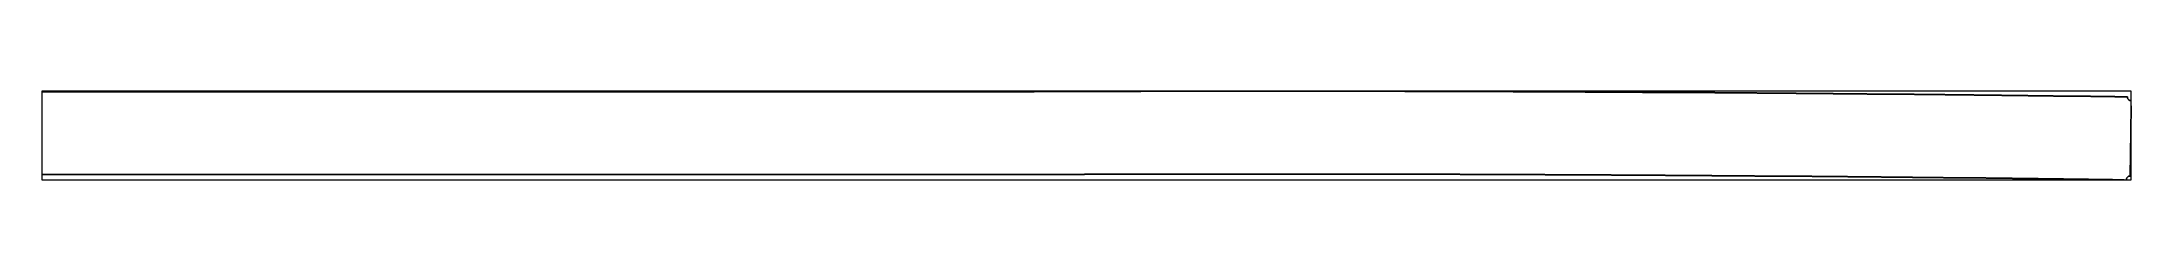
# Paper-space layout 'Layout1' of a CAD drawing. Header units: millimetres. Extents: x 0 to 257, y 92 to 103.
# The model-space entities are those that its viewports show. They can reach past a viewport. Long polylines and large blocks are cut down to what shows.
import ezdxf

# ---------------------------------------------------------------- set-up
doc = ezdxf.new("R2010")
doc.units = ezdxf.units.MM
doc.header["$LTSCALE"] = 10
doc.layers.add('MEMBERS', color=5, linetype='Continuous')

msp = doc.modelspace()

# ---------------------------------------------------------------- linework, layer by layer
at = {"layer": 'MEMBERS', "color": 3, "linetype": 'Continuous'}
for p, q in [((7503, 543), (7505, 543)), ((7505, 543), (7508, 543)), ((7508, 543), (7511, 543)), ((7511, 543), (7513, 543)), ((7513, 543), (7516, 543)), ((7516, 543), (7519, 543)), ((7519, 543), (7521, 543)), ((7521, 543), (7524, 543)), ((7524, 543), (7526, 543)), ((7526, 543), (7529, 543)), ((7529, 543), (7532, 543)), ((7532, 543), (7534, 543)), ((7534, 543), (7537, 543)), ((7537, 543), (7540, 543)), ((7540, 543), (7542, 543)), ((7542, 543), (7545, 543)), ((7545, 543), (7548, 543)), ((7548, 543), (7550, 543)), ((7550, 543), (7553, 543)), ((7553, 543), (7556, 543)), ((7556, 543), (7558, 543)), ((7558, 543), (7561, 543)), ((7561, 543), (7563, 543)), ((7563, 543), (7566, 543)), ((7566, 543), (7569, 543)), ((7569, 543), (7571, 543)), ((7571, 543), (7574, 543)), ((7574, 543), (7577, 543)), ((7577, 543), (7579, 543)), ((7579, 543), (7582, 543)), ((7582, 543), (7585, 543)), ((7585, 543), (7587, 543)), ((7587, 543), (7590, 543)), ((7590, 543), (7593, 543)), ((7593, 543), (7595, 543)), ((7595, 543), (7598, 543)), ((7598, 543), (7600, 543)), ((7600, 543), (7603, 543)), ((7603, 543), (7606, 543)), ((7606, 543), (7608, 543)), ((7608, 543), (7611, 543)), ((7611, 543), (7614, 543)), ((7614, 543), (7616, 543)), ((7616, 543), (7619, 543)), ((7619, 543), (7622, 543)), ((7622, 543), (7624, 543)), ((7624, 543), (7627, 543)), ((7627, 543), (7629, 543)), ((7629, 543), (7632, 543)), ((7632, 543), (7635, 543)), ((7635, 543), (7637, 543)), ((7637, 543), (7640, 543)), ((7640, 543), (7643, 543)), ((7643, 543), (7645, 543)), ((7645, 543), (7648, 543)), ((7648, 543), (7651, 543)), ((7651, 543), (7653, 543)), ((7653, 543), (7656, 543)), ((7656, 543), (7659, 543)), ((7659, 543), (7661, 543)), ((7661, 543), (7664, 543)), ((7664, 543), (7666, 543)), ((7666, 543), (7669, 543)), ((7669, 543), (7672, 543)), ((7672, 543), (7674, 543)), ((7674, 543), (7677, 543)), ((7677, 543), (7680, 543)), ((7680, 543), (7682, 543)), ((7682, 543), (7685, 543)), ((7685, 543), (7688, 543)), ((7688, 543), (7690, 543)), ((7690, 543), (7693, 543)), ((7693, 543), (7696, 543)), ((7696, 543), (7698, 543)), ((7698, 543), (7701, 543)), ((7701, 543), (7703, 543)), ((7703, 543), (7706, 543)), ((7706, 543), (7709, 543)), ((7709, 543), (7711, 543)), ((7711, 543), (7714, 543)), ((7714, 543), (7717, 543)), ((7717, 543), (7719, 543)), ((7719, 543), (7722, 543)), ((7722, 543), (7725, 543)), ((7725, 543), (7727, 543)), ((7727, 543), (7730, 543)), ((7730, 543), (7732, 543)), ((7732, 543), (7735, 543)), ((7735, 543), (7738, 543)), ((7738, 543), (7740, 543)), ((7740, 543), (7743, 543)), ((7743, 543), (7746, 543)), ((7746, 543), (7748, 543)), ((7748, 543), (7751, 543)), ((7751, 543), (7754, 543)), ((7754, 543), (7756, 543)), ((7756, 543), (7759, 543)), ((7759, 543), (7762, 543)), ((7762, 543), (7764, 543)), ((7764, 543), (7767, 543)), ((7767, 543), (7769, 543)), ((7769, 543), (7772, 543)), ((7772, 543), (7775, 543)), ((7775, 543), (7777, 543)), ((7777, 543), (7780, 543)), ((7780, 543), (7783, 543)), ((7783, 543), (7785, 543)), ((7785, 543), (7788, 543)), ((7788, 543), (7791, 543)), ((7791, 543), (7793, 543)), ((7793, 543), (7796, 543)), ((7796, 543), (7798, 543)), ((7798, 543), (7801, 543)), ((7801, 543), (7804, 543)), ((7804, 543), (7806, 543)), ((7806, 543), (7809, 543)), ((7809, 543), (7812, 543)), ((7812, 543), (7814, 543)), ((7814, 543), (7817, 543)), ((7817, 543), (7820, 543)), ((7820, 543), (7822, 543)), ((7822, 543), (7825, 543)), ((7825, 543), (7828, 543)), ((7828, 543), (7830, 543)), ((7830, 543), (7833, 543)), ((7833, 543), (7835, 543)), ((7835, 543), (7838, 543)), ((7838, 543), (7841, 543)), ((7841, 543), (7843, 543)), ((7843, 543), (7846, 543)), ((7846, 543), (7849, 543)), ((7849, 543), (7851, 543)), ((7851, 543), (7854, 543)), ((7854, 543), (7857, 543)), ((7857, 543), (7859, 543)), ((7859, 543), (7862, 543)), ((7862, 543), (7865, 543)), ((7865, 543), (7867, 543)), ((7867, 543), (7870, 543)), ((7870, 543), (7872, 543)), ((7872, 543), (7875, 543)), ((7875, 543), (7878, 543)), ((7880, 543), (7877, 543)), ((7877, 543), (7880, 543)), ((7878, 543), (7880, 543)), ((7880, 543), (7882, 543)), ((7882, 543), (7885, 543)), ((7885, 543), (7888, 543)), ((7888, 543), (7890, 543)), ((7890, 543), (7893, 543)), ((7893, 543), (7895, 543)), ((7895, 543), (7898, 543)), ((7898, 543), (7901, 543)), ((7901, 543), (7903, 543)), ((7903, 543), (7906, 543)), ((7906, 543), (7909, 543)), ((7909, 543), (7911, 543)), ((7911, 543), (7914, 543)), ((7914, 543), (7916, 543)), ((7916, 543), (7919, 543)), ((7919, 543), (7922, 543)), ((7922, 543), (7924, 543)), ((7924, 543), (7927, 543)), ((7927, 543), (7929, 543)), ((7929, 543), (7932, 543)), ((7932, 543), (7935, 543)), ((7935, 543), (7937, 543)), ((7937, 543), (7940, 543)), ((7940, 543), (7943, 543)), ((7943, 543), (7945, 543)), ((7945, 543), (7948, 543)), ((7948, 543), (7950, 543)), ((7950, 543), (7953, 543)), ((7953, 543), (7956, 543)), ((7956, 543), (7958, 543)), ((7958, 543), (7961, 543)), ((7961, 543), (7964, 543)), ((7964, 543), (7966, 543)), ((7966, 543), (7969, 543)), ((7969, 543), (7971, 543)), ((7971, 543), (7974, 543)), ((7974, 543), (7977, 543)), ((7977, 543), (7979, 543)), ((7979, 543), (7982, 543)), ((7982, 543), (7984, 543)), ((7984, 543), (7987, 543)), ((7987, 543), (7990, 543)), ((7990, 543), (7992, 543)), ((7992, 543), (7995, 543)), ((7995, 543), (7998, 543)), ((7998, 543), (8000, 543)), ((8000, 543), (8003, 543)), ((8003, 543), (8005, 543)), ((8005, 543), (8008, 543)), ((8008, 543), (8011, 543)), ((8011, 543), (8013, 543)), ((8013, 543), (8016, 543)), ((8016, 543), (8019, 543)), ((8019, 543), (8021, 543)), ((8021, 543), (8024, 543)), ((8024, 543), (8026, 543)), ((8026, 543), (8029, 543)), ((8029, 543), (8032, 543)), ((8032, 543), (8034, 543)), ((8034, 543), (8037, 543)), ((8037, 543), (8039, 543)), ((8039, 543), (8042, 543)), ((8042, 543), (8045, 543)), ((8045, 543), (8047, 543)), ((8047, 543), (8050, 543)), ((8050, 543), (8053, 543)), ((8053, 543), (8055, 543)), ((8055, 543), (8058, 543)), ((8058, 543), (8060, 543)), ((8060, 543), (8063, 543)), ((8063, 543), (8066, 543)), ((8066, 543), (8068, 543)), ((8068, 543), (8071, 543)), ((8071, 543), (8073, 543)), ((8073, 543), (8076, 543)), ((8076, 543), (8079, 543)), ((8079, 543), (8081, 543)), ((8081, 543), (8084, 543)), ((8084, 543), (8087, 543)), ((8087, 543), (8089, 543)), ((8089, 543), (8092, 543)), ((8092, 543), (8094, 543)), ((8094, 543), (8097, 543)), ((8097, 543), (8100, 543)), ((8100, 543), (8102, 543)), ((8102, 543), (8105, 543)), ((8105, 543), (8108, 543)), ((8108, 543), (8110, 543)), ((8110, 543), (8113, 543)), ((8113, 543), (8115, 543)), ((8115, 543), (8118, 543)), ((8118, 543), (8121, 543)), ((8121, 543), (8123, 543)), ((8123, 543), (8126, 543)), ((8126, 543), (8128, 543)), ((8128, 543), (8131, 543)), ((8131, 543), (8134, 543)), ((8134, 543), (8136, 543)), ((8136, 543), (8139, 543)), ((8139, 543), (8142, 543)), ((8142, 543), (8144, 543)), ((8144, 543), (8147, 543)), ((8147, 543), (8149, 543)), ((8149, 543), (8152, 543)), ((8152, 543), (8155, 543)), ((8155, 543), (8157, 543)), ((8157, 543), (8160, 543)), ((8160, 543), (8163, 543)), ((8163, 543), (8165, 543)), ((8165, 543), (8168, 543)), ((8168, 543), (8170, 543)), ((8170, 543), (8173, 543)), ((8173, 543), (8176, 543)), ((8176, 543), (8178, 543)), ((8178, 543), (8181, 543)), ((8181, 543), (8183, 543)), ((8183, 543), (8186, 543)), ((8186, 543), (8189, 543)), ((8189, 543), (8191, 543)), ((8191, 543), (8194, 543)), ((8194, 543), (8197, 543)), ((8197, 543), (8199, 543)), ((8199, 543), (8202, 543)), ((8202, 543), (8204, 543)), ((8204, 543), (8207, 543)), ((8207, 543), (8210, 543)), ((8210, 543), (8212, 543)), ((8212, 543), (8215, 543)), ((8215, 543), (8217, 543)), ((8217, 543), (8220, 543)), ((8220, 543), (8223, 543)), ((8223, 543), (8225, 543)), ((8225, 543), (8228, 543)), ((8228, 543), (8231, 543)), ((8231, 543), (8233, 543)), ((8233, 543), (8236, 543)), ((8236, 543), (8238, 543)), ((8238, 543), (8241, 543)), ((8241, 543), (8244, 543)), ((8244, 543), (8246, 543)), ((8246, 543), (8249, 543)), ((8249, 543), (8252, 543)), ((8252, 543), (8254, 543)), ((8254, 543), (8257, 543)), ((8257, 543), (8259, 543)), ((8259, 543), (8262, 543)), ((8262, 543), (8265, 543)), ((8265, 543), (8267, 543)), ((8267, 543), (8270, 543)), ((8270, 543), (8272, 543)), ((8272, 543), (8275, 543)), ((8275, 543), (8278, 543)), ((8278, 543), (8280, 543)), ((8280, 543), (8283, 543)), ((8283, 543), (8286, 543)), ((8286, 543), (8288, 543)), ((8288, 543), (8291, 543)), ((8291, 543), (8293, 543)), ((8293, 543), (8296, 543)), ((8296, 543), (8299, 543)), ((8299, 543), (8301, 543)), ((8301, 543), (8304, 543)), ((8304, 543), (8307, 543)), ((8307, 543), (8309, 543)), ((8309, 543), (8312, 543)), ((8312, 543), (8314, 543)), ((8314, 543), (8317, 543)), ((8317, 543), (8320, 543)), ((8320, 543), (8322, 543)), ((8322, 543), (8325, 543)), ((8325, 543), (8327, 543)), ((8327, 543), (8330, 543)), ((8330, 543), (8333, 543)), ((8333, 543), (8335, 543)), ((8335, 543), (8338, 543)), ((8338, 543), (8341, 543)), ((8341, 543), (8343, 543)), ((8343, 543), (8346, 543)), ((8346, 543), (8348, 543)), ((8348, 543), (8351, 543)), ((8351, 543), (8354, 543)), ((8354, 543), (8356, 543)), ((8356, 543), (8359, 543)), ((8359, 543), (8361, 543)), ((8361, 543), (8364, 543)), ((8364, 543), (8367, 543)), ((8367, 543), (8369, 543)), ((8369, 543), (8372, 543)), ((8372, 543), (8375, 543)), ((8375, 543), (8377, 543)), ((8377, 543), (8380, 543)), ((8380, 543), (8382, 543)), ((8382, 543), (8385, 543)), ((8385, 543), (8386, 543)), ((8386, 543), (8389, 543)), ((8389, 543), (8391, 543)), ((8391, 543), (8394, 543)), ((8394, 543), (8397, 543)), ((8397, 543), (8399, 543)), ((8399, 543), (8402, 543)), ((8402, 543), (8404, 543)), ((8404, 543), (8407, 543)), ((8407, 543), (8410, 543)), ((8410, 543), (8412, 543)), ((8412, 543), (8415, 543)), ((8415, 543), (8417, 543)), ((8417, 543), (8420, 543)), ((8420, 543), (8423, 543)), ((8423, 543), (8425, 543)), ((8425, 543), (8428, 543)), ((8428, 543), (8430, 543)), ((8430, 543), (8433, 543)), ((8433, 543), (8436, 543)), ((8436, 543), (8438, 543)), ((8438, 543), (8441, 543)), ((8441, 543), (8443, 543)), ((8443, 543), (8446, 543)), ((8446, 543), (8449, 543)), ((8449, 543), (8451, 543)), ((8451, 543), (8454, 543)), ((8454, 543), (8456, 543)), ((8456, 543), (8459, 543)), ((8459, 543), (8462, 543)), ((8462, 543), (8464, 543)), ((8464, 543), (8467, 543)), ((8467, 543), (8470, 543)), ((8470, 543), (8472, 543)), ((0, 0), (0, 540)), ((0, 540), (6350, 540)), ((6350, 540), (6353, 540)), ((6353, 540), (6355, 540)), ((6355, 540), (6358, 540)), ((6358, 540), (6360, 540)), ((6360, 540), (6363, 540)), ((6363, 540), (6366, 540)), ((6366, 540), (6368, 540)), ((6368, 540), (6371, 540)), ((6371, 540), (6374, 540)), ((6374, 540), (6376, 540)), ((6376, 540), (6379, 540)), ((6379, 540), (6381, 540)), ((6381, 540), (6384, 540)), ((6384, 540), (6387, 540)), ((6387, 540), (6389, 540)), ((6389, 540), (6392, 540)), ((6392, 540), (6394, 540)), ((6394, 540), (6397, 540)), ((6397, 540), (6400, 540)), ((6400, 540), (6402, 540)), ((6402, 540), (6405, 540)), ((6405, 540), (6407, 540)), ((6407, 540), (6410, 540)), ((6410, 540), (6413, 540)), ((6413, 540), (6415, 540)), ((6415, 540), (6418, 540)), ((6418, 540), (6421, 540)), ((6421, 540), (6423, 540)), ((6423, 540), (6426, 540)), ((6426, 540), (6428, 540)), ((6428, 540), (6431, 540)), ((6431, 540), (6434, 540)), ((6434, 540), (6436, 540)), ((6436, 540), (6439, 540)), ((6439, 540), (6441, 540)), ((6441, 540), (6444, 540)), ((6444, 540), (6447, 540)), ((6447, 540), (6449, 540)), ((6449, 540), (6452, 541)), ((6452, 541), (6455, 541)), ((6455, 541), (6457, 541)), ((6457, 541), (6460, 541)), ((6460, 541), (6462, 541)), ((6462, 541), (6465, 541)), ((6465, 541), (6468, 541)), ((6468, 541), (6470, 541)), ((6470, 541), (6473, 541)), ((6473, 541), (6475, 541)), ((6475, 541), (6478, 541)), ((6478, 541), (6481, 541)), ((6481, 541), (6483, 541)), ((6483, 541), (6486, 541)), ((6486, 541), (6489, 541)), ((6489, 541), (6491, 541)), ((6491, 541), (6494, 541)), ((6494, 541), (6496, 541)), ((6496, 541), (6499, 541)), ((6499, 541), (6502, 541)), ((6502, 541), (6504, 541)), ((6504, 541), (6507, 541)), ((6507, 541), (6509, 541)), ((6509, 541), (6512, 541)), ((6512, 541), (6515, 541)), ((6515, 541), (6517, 541)), ((6517, 541), (6520, 541)), ((6520, 541), (6523, 541)), ((6523, 541), (6525, 541)), ((6525, 541), (6528, 541)), ((6528, 541), (6530, 541)), ((6530, 541), (6533, 541)), ((6533, 541), (6536, 541)), ((6536, 541), (6538, 541)), ((6538, 541), (6541, 541)), ((6541, 541), (6543, 541)), ((6543, 541), (6546, 541)), ((6546, 541), (6549, 541)), ((6549, 541), (6551, 541)), ((6551, 541), (6554, 541)), ((6554, 541), (6557, 541)), ((6557, 541), (6559, 541)), ((6559, 541), (6562, 541)), ((6562, 541), (6564, 541)), ((6564, 541), (6567, 541)), ((6567, 541), (6570, 541)), ((6570, 541), (6572, 541)), ((6572, 541), (6575, 541)), ((6575, 541), (6577, 541)), ((6577, 541), (6580, 541)), ((6580, 541), (6583, 541)), ((6583, 541), (6585, 541)), ((6585, 541), (6588, 541)), ((6588, 541), (6591, 541)), ((6591, 541), (6593, 541)), ((6593, 541), (6596, 541)), ((6596, 541), (6598, 541)), ((6598, 541), (6601, 541)), ((6601, 541), (6604, 541)), ((6604, 541), (6606, 541)), ((6606, 541), (6609, 541)), ((6609, 541), (6611, 541)), ((6611, 541), (6614, 541)), ((6614, 541), (6617, 541)), ((6617, 541), (6619, 541)), ((6619, 541), (6622, 541)), ((6622, 541), (6625, 541)), ((6625, 541), (6627, 541)), ((6627, 541), (6630, 541)), ((6630, 541), (6632, 541)), ((6632, 541), (6635, 541)), ((6635, 541), (6638, 541)), ((6638, 541), (6640, 541)), ((6640, 541), (6643, 541)), ((6643, 541), (6645, 541)), ((6645, 541), (6648, 541)), ((6648, 541), (6651, 541)), ((6651, 541), (6653, 541)), ((6653, 541), (6656, 541)), ((6656, 541), (6659, 541)), ((6659, 541), (6661, 541)), ((6661, 541), (6664, 541)), ((6664, 541), (6666, 541)), ((6666, 541), (6669, 541)), ((6669, 541), (6672, 541)), ((6672, 541), (6674, 541)), ((6674, 541), (6677, 541)), ((6677, 541), (6679, 541)), ((6679, 541), (6682, 541)), ((6682, 541), (6685, 541)), ((6685, 541), (6687, 541)), ((6687, 541), (6690, 541)), ((6690, 541), (6693, 541)), ((6693, 541), (6695, 541)), ((6695, 541), (6698, 541)), ((6698, 541), (6700, 541)), ((6700, 541), (6703, 541)), ((6703, 541), (6706, 541)), ((6706, 541), (6708, 541)), ((6708, 541), (6711, 541)), ((6711, 541), (6713, 541)), ((6713, 541), (6716, 541)), ((6716, 541), (6719, 541)), ((6719, 541), (6721, 541)), ((6721, 541), (6724, 541)), ((6724, 541), (6727, 541)), ((6727, 541), (6729, 541)), ((6729, 541), (6732, 541)), ((6732, 541), (6734, 541)), ((6734, 541), (6737, 541)), ((6737, 541), (6740, 541)), ((6740, 541), (6742, 541)), ((6742, 541), (6745, 542)), ((6745, 542), (6747, 542)), ((6747, 542), (6750, 542)), ((6750, 542), (6753, 542)), ((6753, 542), (6755, 542)), ((6755, 542), (6758, 542)), ((6758, 542), (6761, 542)), ((6761, 542), (6763, 542)), ((6763, 542), (6766, 542)), ((6766, 542), (6768, 542)), ((6768, 542), (6771, 542)), ((6771, 542), (6774, 542)), ((6774, 542), (6776, 542)), ((6776, 542), (6779, 542)), ((6779, 542), (6781, 542)), ((6781, 542), (6784, 542)), ((6784, 542), (6787, 542)), ((6787, 542), (6789, 542)), ((6789, 542), (6792, 542)), ((6792, 542), (6795, 542)), ((6795, 542), (6797, 542)), ((6797, 542), (6800, 542)), ((6800, 542), (6802, 542)), ((6802, 542), (6805, 542)), ((6805, 542), (6808, 542)), ((6808, 542), (6810, 542)), ((6810, 542), (6813, 542)), ((6813, 542), (6815, 542)), ((6815, 542), (6818, 542)), ((6818, 542), (6821, 542)), ((6821, 542), (6823, 542)), ((6823, 542), (6826, 542)), ((6826, 542), (6829, 542)), ((6829, 542), (6831, 542)), ((6831, 542), (6834, 542)), ((6834, 542), (6836, 542)), ((6836, 542), (6839, 542)), ((6839, 542), (6842, 542)), ((6842, 542), (6844, 542)), ((6844, 542), (6847, 542)), ((6847, 542), (6849, 542)), ((6849, 542), (6852, 542)), ((6852, 542), (6855, 542)), ((6855, 542), (6857, 542)), ((6857, 542), (6859, 542)), ((6859, 542), (6862, 542)), ((6862, 542), (6864, 542)), ((6864, 542), (6867, 542)), ((6867, 542), (6869, 542)), ((6869, 542), (6872, 542)), ((6872, 542), (6875, 542)), ((6875, 542), (6877, 542)), ((6877, 542), (6880, 542)), ((6880, 542), (6883, 542)), ((6883, 542), (6885, 542)), ((6885, 542), (6888, 542)), ((6888, 542), (6890, 542)), ((6890, 542), (6893, 542)), ((6893, 542), (6896, 542)), ((6896, 542), (6898, 542)), ((6898, 542), (6901, 542)), ((6901, 542), (6904, 542)), ((6904, 542), (6906, 542)), ((6906, 542), (6909, 542)), ((6909, 542), (6911, 542)), ((6911, 542), (6914, 542)), ((6914, 542), (6917, 542)), ((6917, 542), (6919, 542)), ((6919, 542), (6922, 542)), ((6922, 542), (6924, 542)), ((6924, 542), (6927, 542)), ((6927, 542), (6930, 542)), ((6930, 542), (6932, 542)), ((6932, 542), (6935, 542)), ((6935, 542), (6938, 542)), ((6938, 542), (6940, 542)), ((6940, 542), (6943, 542)), ((6943, 542), (6945, 542)), ((6945, 542), (6948, 542)), ((6948, 542), (6951, 542)), ((6951, 542), (6953, 542)), ((6953, 542), (6956, 542)), ((6956, 542), (6959, 542)), ((6959, 542), (6961, 542)), ((6961, 542), (6964, 542)), ((6964, 542), (6966, 542)), ((6966, 542), (6969, 542)), ((6969, 542), (6972, 542)), ((6972, 542), (6974, 542)), ((6974, 542), (6977, 542)), ((6977, 542), (6980, 542)), ((6980, 542), (6982, 542)), ((6982, 542), (6985, 542)), ((6985, 542), (6987, 542)), ((6987, 542), (6990, 542)), ((6990, 542), (6993, 542)), ((6993, 542), (6995, 542)), ((6995, 542), (6998, 542)), ((6998, 542), (7001, 542)), ((7001, 542), (7003, 542)), ((7003, 542), (7006, 542)), ((7006, 542), (7008, 542)), ((7008, 542), (7011, 542)), ((7011, 542), (7014, 542)), ((7014, 542), (7016, 542)), ((7016, 542), (7019, 542)), ((7019, 542), (7022, 542)), ((7022, 542), (7024, 542)), ((7024, 542), (7027, 542)), ((7027, 542), (7029, 542)), ((7029, 542), (7032, 542)), ((7032, 542), (7035, 542)), ((7035, 542), (7037, 542)), ((7037, 542), (7040, 542)), ((7040, 542), (7043, 542)), ((7043, 542), (7045, 542)), ((7045, 542), (7048, 542)), ((7048, 542), (7050, 542)), ((7050, 542), (7053, 542)), ((7053, 542), (7056, 542)), ((7056, 542), (7058, 542)), ((7058, 542), (7061, 542)), ((7061, 542), (7063, 542)), ((7063, 542), (7066, 542)), ((7066, 542), (7069, 542)), ((7069, 542), (7071, 542)), ((7071, 542), (7074, 542)), ((7074, 542), (7077, 542)), ((7077, 542), (7079, 542)), ((7079, 542), (7082, 542)), ((7082, 542), (7084, 542)), ((7084, 542), (7087, 542)), ((7087, 542), (7090, 542)), ((7090, 542), (7092, 542)), ((7092, 542), (7095, 542)), ((7095, 542), (7098, 542)), ((7098, 542), (7100, 542)), ((7100, 542), (7103, 542)), ((7103, 542), (7105, 542)), ((7105, 542), (7108, 542)), ((7108, 542), (7111, 542)), ((7111, 542), (7113, 542)), ((7113, 542), (7116, 542)), ((7116, 542), (7119, 542)), ((7119, 542), (7121, 542)), ((7121, 542), (7124, 542)), ((7124, 542), (7126, 542)), ((7126, 542), (7129, 542)), ((7129, 542), (7132, 542)), ((7132, 542), (7134, 542)), ((7134, 542), (7137, 542)), ((7137, 542), (7140, 542)), ((7140, 542), (7142, 542)), ((7142, 542), (7145, 543)), ((7145, 543), (7147, 543)), ((7147, 543), (7150, 543)), ((7150, 543), (7153, 543)), ((7153, 543), (7155, 543)), ((7155, 543), (7158, 543)), ((7158, 543), (7161, 543)), ((7161, 543), (7163, 543)), ((7163, 543), (7166, 543)), ((7166, 543), (7168, 543)), ((7168, 543), (7171, 543)), ((7171, 543), (7174, 543)), ((7174, 543), (7176, 543)), ((7176, 543), (7179, 543)), ((7179, 543), (7182, 543)), ((7182, 543), (7184, 543)), ((7184, 543), (7187, 543)), ((7187, 543), (7189, 543)), ((7189, 543), (7192, 543)), ((7192, 543), (7195, 543)), ((7195, 543), (7197, 543)), ((7197, 543), (7200, 543)), ((7200, 543), (7203, 543)), ((7203, 543), (7205, 543)), ((7205, 543), (7208, 543)), ((7208, 543), (7210, 543)), ((7210, 543), (7213, 543)), ((7213, 543), (7216, 543)), ((7216, 543), (7218, 543)), ((7218, 543), (7221, 543)), ((7221, 543), (7223, 543)), ((7223, 543), (7226, 543)), ((7226, 543), (7229, 543)), ((7229, 543), (7231, 543)), ((7231, 543), (7234, 543)), ((7234, 543), (7237, 543)), ((7237, 543), (7239, 543)), ((7239, 543), (7242, 543)), ((7242, 543), (7244, 543)), ((7244, 543), (7247, 543)), ((7247, 543), (7250, 543)), ((7250, 543), (7252, 543)), ((7252, 543), (7255, 543)), ((7255, 543), (7258, 543)), ((7258, 543), (7260, 543)), ((7260, 543), (7263, 543)), ((7263, 543), (7265, 543)), ((7265, 543), (7268, 543)), ((7268, 543), (7271, 543)), ((7271, 543), (7273, 543)), ((7273, 543), (7276, 543)), ((7276, 543), (7279, 543)), ((7279, 543), (7281, 543)), ((7281, 543), (7284, 543)), ((7284, 543), (7286, 543)), ((7286, 543), (7289, 543)), ((7289, 543), (7292, 543)), ((7292, 543), (7294, 543)), ((7294, 543), (7297, 543)), ((7297, 543), (7300, 543)), ((7300, 543), (7302, 543)), ((7302, 543), (7305, 543)), ((7305, 543), (7307, 543)), ((7307, 543), (7310, 543)), ((7310, 543), (7313, 543)), ((7313, 543), (7315, 543)), ((7315, 543), (7318, 543)), ((7318, 543), (7321, 543)), ((7321, 543), (7323, 543)), ((7323, 543), (7326, 543)), ((7326, 543), (7328, 543)), ((7328, 543), (7331, 543)), ((7331, 543), (7334, 543)), ((7334, 543), (7336, 543)), ((7336, 543), (7339, 543)), ((7339, 543), (7342, 543)), ((7342, 543), (7344, 543)), ((7344, 543), (7347, 543)), ((7347, 543), (7349, 543)), ((7349, 543), (7352, 543)), ((7352, 543), (7355, 543)), ((7355, 543), (7357, 543)), ((7357, 543), (7360, 543)), ((7360, 543), (7362, 543)), ((7362, 543), (7365, 543)), ((7365, 543), (7368, 543)), ((7368, 543), (7368, 543)), ((7368, 543), (7371, 543)), ((7371, 543), (7373, 543)), ((7373, 543), (7376, 543)), ((7376, 543), (7379, 543)), ((7379, 543), (7381, 543)), ((7381, 543), (7384, 543)), ((7384, 543), (7387, 543)), ((7387, 543), (7389, 543)), ((7389, 543), (7392, 543)), ((7392, 543), (7394, 543)), ((7394, 543), (7397, 543)), ((7397, 543), (7400, 543)), ((7400, 543), (7402, 543)), ((7402, 543), (7405, 543)), ((7405, 543), (7408, 543)), ((7408, 543), (7410, 543)), ((7410, 543), (7413, 543)), ((7413, 543), (7416, 543)), ((7416, 543), (7418, 543)), ((7418, 543), (7421, 543)), ((7421, 543), (7424, 543)), ((7424, 543), (7426, 543)), ((7426, 543), (7429, 543)), ((7429, 543), (7431, 543)), ((7431, 543), (7434, 543)), ((7434, 543), (7437, 543)), ((7437, 543), (7439, 543)), ((7439, 543), (7442, 543)), ((7442, 543), (7445, 543)), ((7445, 543), (7447, 543)), ((7447, 543), (7450, 543)), ((7450, 543), (7453, 543)), ((7453, 543), (7455, 543)), ((7455, 543), (7458, 543)), ((7458, 543), (7460, 543)), ((7460, 543), (7463, 543)), ((7463, 543), (7466, 543)), ((7466, 543), (7468, 543)), ((7468, 543), (7471, 543)), ((7471, 543), (7474, 543)), ((7474, 543), (7476, 543)), ((7476, 543), (7479, 543)), ((7479, 543), (7482, 543)), ((7482, 543), (7484, 543)), ((7484, 543), (7487, 543)), ((7487, 543), (7490, 543)), ((7490, 543), (7492, 543)), ((7492, 543), (7495, 543)), ((7495, 543), (7497, 543)), ((7497, 543), (7500, 543)), ((7500, 543), (7503, 543)), ((8472, 543), (8475, 543)), ((8475, 543), (8477, 543)), ((8477, 543), (8480, 543)), ((8480, 543), (8483, 543)), ((8483, 543), (8485, 543)), ((8485, 543), (8488, 543)), ((8488, 543), (8490, 543)), ((8490, 543), (8493, 543)), ((8493, 543), (8496, 543)), ((8496, 543), (8498, 543)), ((8498, 543), (8501, 543)), ((8501, 543), (8503, 543)), ((8503, 543), (8506, 543)), ((8506, 543), (8509, 543)), ((8509, 543), (8511, 543)), ((8511, 543), (8514, 543)), ((8514, 543), (8516, 543)), ((8516, 543), (8519, 543)), ((8519, 543), (8522, 543)), ((8522, 543), (8524, 543)), ((8524, 543), (8527, 543)), ((8527, 543), (8529, 543)), ((8529, 543), (8532, 543)), ((8532, 543), (8535, 543)), ((8535, 543), (8537, 543)), ((8537, 543), (8540, 543)), ((8540, 543), (8542, 543)), ((8542, 543), (8545, 543)), ((8545, 543), (8548, 543)), ((8548, 543), (8550, 543)), ((8550, 543), (8553, 543)), ((8553, 543), (8555, 543)), ((8555, 543), (8558, 543)), ((8558, 543), (8561, 543)), ((8561, 543), (8563, 543)), ((8563, 543), (8566, 543)), ((8566, 543), (8568, 543)), ((8568, 543), (8571, 543)), ((8571, 543), (8574, 543)), ((8574, 543), (8576, 543)), ((8576, 543), (8579, 543)), ((8579, 543), (8581, 543)), ((8581, 543), (8584, 543)), ((8584, 543), (8587, 543)), ((8587, 543), (8589, 543)), ((8589, 543), (8592, 543)), ((8592, 543), (8594, 543)), ((8594, 543), (8597, 543)), ((8597, 543), (8600, 543)), ((8600, 543), (8602, 543)), ((8602, 543), (8605, 543)), ((8605, 543), (8607, 543)), ((8607, 543), (8610, 543)), ((8610, 543), (8613, 543)), ((8613, 543), (8615, 543)), ((8615, 543), (8618, 543)), ((8618, 543), (8620, 543)), ((8620, 543), (8623, 543)), ((8623, 543), (8626, 543)), ((8626, 543), (8628, 543)), ((8628, 543), (8631, 543)), ((8631, 543), (8633, 543)), ((8633, 543), (8636, 543)), ((8636, 543), (8639, 543)), ((8639, 543), (8641, 543)), ((8641, 543), (8644, 543)), ((8644, 543), (8646, 543)), ((8646, 543), (8649, 543)), ((8649, 543), (8652, 543)), ((8652, 543), (8654, 543)), ((8654, 543), (8657, 543)), ((8657, 543), (8659, 543)), ((8659, 543), (8662, 543)), ((8662, 543), (8665, 543)), ((8665, 543), (8667, 543)), ((8667, 543), (8670, 543)), ((8670, 543), (8672, 543)), ((8672, 543), (8675, 543)), ((8675, 543), (8678, 543)), ((8678, 543), (8680, 543)), ((8680, 543), (8683, 543)), ((8683, 543), (8685, 543)), ((8685, 543), (8688, 543)), ((8688, 543), (8691, 543)), ((8691, 543), (8693, 543)), ((8693, 543), (8696, 543)), ((8696, 543), (8698, 543)), ((8698, 543), (8701, 543)), ((8701, 543), (8704, 543)), ((8704, 543), (8706, 543)), ((8706, 543), (8709, 543)), ((8709, 543), (8711, 543)), ((8711, 543), (8714, 543)), ((8714, 543), (8717, 543)), ((8717, 543), (8719, 543)), ((8719, 543), (8722, 543)), ((8722, 543), (8725, 543)), ((8725, 543), (8727, 543)), ((8727, 543), (8730, 543)), ((8730, 543), (8732, 543)), ((8732, 543), (8735, 543)), ((8735, 543), (8738, 543)), ((8738, 543), (8740, 543)), ((8740, 543), (8743, 543)), ((8743, 543), (8745, 543)), ((8745, 543), (8748, 543)), ((8748, 543), (8751, 543)), ((8751, 543), (8753, 543)), ((8753, 543), (8756, 543)), ((8756, 543), (8758, 543)), ((8758, 543), (8761, 543)), ((8761, 543), (8764, 543)), ((8764, 543), (8766, 543)), ((8766, 543), (8769, 543)), ((8769, 543), (8771, 543)), ((8771, 543), (8774, 543)), ((8774, 543), (8777, 543)), ((8777, 543), (8779, 543)), ((8779, 543), (8782, 543)), ((8782, 543), (8784, 543)), ((8784, 543), (8787, 543)), ((8787, 543), (8790, 543)), ((8790, 543), (8792, 543)), ((8792, 543), (8795, 543)), ((8795, 543), (8797, 543)), ((8797, 543), (8800, 543)), ((8800, 543), (8803, 543)), ((8803, 543), (8805, 543)), ((8805, 543), (8808, 543)), ((8808, 543), (8810, 543)), ((8810, 543), (8813, 543)), ((8813, 543), (8816, 543)), ((8816, 543), (8818, 543)), ((8818, 543), (8821, 543)), ((8821, 543), (8823, 543)), ((8823, 543), (8826, 543)), ((8826, 543), (8829, 543)), ((8829, 543), (8831, 543)), ((8831, 543), (8834, 543)), ((8834, 543), (8836, 543)), ((8836, 543), (8839, 543)), ((8839, 543), (8842, 543)), ((8842, 543), (8844, 543)), ((8844, 543), (8847, 543)), ((8847, 543), (8849, 543)), ((8849, 543), (8852, 543)), ((8852, 543), (8855, 543)), ((8855, 543), (8857, 542)), ((8857, 542), (8860, 542)), ((8860, 542), (8862, 542)), ((8862, 542), (8865, 542)), ((8865, 542), (8868, 542)), ((8868, 542), (8870, 542)), ((8870, 542), (8873, 542)), ((8873, 542), (8875, 542)), ((8875, 542), (8878, 542)), ((8878, 542), (8881, 542)), ((8881, 542), (8883, 542)), ((8883, 542), (8886, 542)), ((8886, 542), (8888, 542)), ((8888, 542), (8891, 542)), ((8891, 542), (8895, 542)), ((8895, 542), (8898, 542)), ((8898, 542), (8901, 542)), ((8901, 542), (8903, 542)), ((8903, 542), (8906, 542)), ((8906, 542), (8908, 542)), ((8908, 542), (8911, 542)), ((8911, 542), (8914, 542)), ((8914, 542), (8916, 542)), ((8916, 542), (8919, 542)), ((8919, 542), (8921, 542)), ((8921, 542), (8924, 542)), ((8924, 542), (8927, 542)), ((8927, 542), (8929, 542)), ((8929, 542), (8932, 542)), ((8932, 542), (8934, 542)), ((8934, 542), (8937, 542)), ((8937, 542), (8940, 542)), ((8940, 542), (8942, 542)), ((8942, 542), (8945, 542)), ((8945, 542), (8947, 542)), ((8947, 542), (8950, 542)), ((8950, 542), (8953, 542)), ((8953, 542), (8955, 542)), ((8955, 542), (8958, 542)), ((8958, 542), (8960, 542)), ((8960, 542), (8963, 542)), ((8963, 542), (8966, 542)), ((8966, 542), (8968, 542)), ((8968, 542), (8971, 542)), ((8971, 542), (8973, 542)), ((8973, 542), (8976, 542)), ((8976, 542), (8979, 542)), ((8979, 542), (8981, 542)), ((8981, 542), (8984, 542)), ((8984, 542), (8986, 542)), ((8986, 542), (8989, 542)), ((8989, 542), (8992, 542)), ((8992, 542), (8994, 542)), ((8994, 542), (8997, 542)), ((8997, 542), (8999, 542)), ((8999, 542), (9002, 542)), ((9002, 542), (9005, 542)), ((9005, 542), (9007, 542)), ((9007, 542), (9010, 542)), ((9010, 542), (9012, 542)), ((9012, 542), (9015, 542)), ((9015, 542), (9018, 542)), ((9018, 542), (9020, 542)), ((9020, 542), (9023, 542)), ((9023, 542), (9025, 542)), ((9025, 542), (9028, 542)), ((9028, 542), (9031, 542)), ((9031, 542), (9033, 542)), ((9033, 542), (9036, 542)), ((9036, 542), (9038, 542)), ((9038, 542), (9041, 542)), ((9041, 542), (9044, 542)), ((9044, 542), (9046, 542)), ((9046, 542), (9049, 542)), ((9049, 542), (9051, 542)), ((9051, 542), (9054, 542)), ((9054, 542), (9057, 542)), ((9057, 542), (9059, 542)), ((9059, 542), (9062, 542)), ((9062, 542), (9064, 542)), ((9064, 542), (9067, 542)), ((9067, 542), (9070, 542)), ((9070, 542), (9072, 542)), ((9072, 542), (9075, 542)), ((9075, 542), (9077, 542)), ((9077, 542), (9080, 542)), ((9080, 542), (9083, 542)), ((9083, 542), (9085, 542)), ((9085, 542), (9088, 542)), ((9088, 542), (9090, 542)), ((9090, 542), (9093, 542)), ((9093, 542), (9096, 542)), ((9096, 542), (9098, 542)), ((9098, 542), (9101, 542)), ((9101, 542), (9103, 542)), ((9103, 542), (9106, 542)), ((9106, 542), (9109, 542)), ((9109, 542), (9111, 542)), ((9111, 542), (9114, 542)), ((9114, 542), (9116, 542)), ((9116, 542), (9119, 542)), ((9119, 542), (9122, 542)), ((9122, 542), (9124, 542)), ((9124, 542), (9127, 542)), ((9127, 542), (9129, 542)), ((9129, 542), (9132, 542)), ((9132, 542), (9135, 542)), ((9135, 542), (9137, 542)), ((9137, 542), (9140, 542)), ((9140, 542), (9142, 542)), ((9142, 542), (9145, 542)), ((9145, 542), (9148, 542)), ((9148, 542), (9150, 542)), ((9150, 542), (9153, 542)), ((9153, 542), (9155, 542)), ((9155, 542), (9158, 542)), ((9158, 542), (9161, 542)), ((9161, 542), (9163, 542)), ((9163, 542), (9166, 542)), ((9166, 542), (9168, 542)), ((9168, 542), (9171, 542)), ((9171, 542), (9174, 542)), ((9174, 542), (9176, 542)), ((9176, 542), (9179, 542)), ((9179, 542), (9181, 542)), ((9181, 542), (9184, 542)), ((9184, 542), (9187, 542)), ((9187, 542), (9189, 542)), ((9189, 542), (9192, 542)), ((9192, 542), (9194, 542)), ((9194, 542), (9197, 542)), ((9197, 542), (9200, 542)), ((9200, 542), (9202, 542)), ((9202, 542), (9205, 542)), ((9205, 542), (9207, 542)), ((9207, 542), (9210, 542)), ((9210, 542), (9213, 542)), ((9213, 542), (9215, 542)), ((9215, 542), (9218, 542)), ((9218, 542), (9220, 542)), ((9220, 542), (9223, 542)), ((9223, 542), (9226, 542)), ((9226, 542), (9228, 542)), ((9228, 542), (9231, 542)), ((9231, 542), (9233, 542)), ((9233, 542), (9236, 542)), ((9236, 542), (9239, 542)), ((9239, 542), (9241, 542)), ((9241, 542), (9244, 542)), ((9244, 542), (9246, 542)), ((9246, 542), (9249, 542)), ((9249, 542), (9252, 542)), ((9252, 542), (9254, 542)), ((9254, 542), (9257, 542)), ((9257, 542), (9259, 542)), ((9259, 542), (9262, 542)), ((9262, 542), (9265, 542)), ((9265, 542), (9267, 541)), ((9267, 541), (9270, 541)), ((9270, 541), (9272, 541)), ((9272, 541), (9275, 541)), ((9275, 541), (9278, 541)), ((9278, 541), (9280, 541)), ((9280, 541), (9283, 541)), ((9283, 541), (9285, 541)), ((9285, 541), (9288, 541)), ((9288, 541), (9291, 541)), ((9291, 541), (9293, 541)), ((9293, 541), (9296, 541)), ((9296, 541), (9298, 541)), ((9298, 541), (9301, 541)), ((9301, 541), (9304, 541)), ((9304, 541), (9306, 541)), ((9306, 541), (9309, 541)), ((9309, 541), (9311, 541)), ((9311, 541), (9314, 541)), ((9314, 541), (9317, 541)), ((9317, 541), (9319, 541)), ((9319, 541), (9322, 541)), ((9322, 541), (9324, 541)), ((9324, 541), (9327, 541)), ((9327, 541), (9330, 541)), ((9330, 541), (9332, 541)), ((9332, 541), (9335, 541)), ((9335, 541), (9337, 541)), ((9337, 541), (9340, 541)), ((9340, 541), (9343, 541)), ((9343, 541), (9345, 541)), ((9345, 541), (9348, 541)), ((9348, 541), (9350, 541)), ((9350, 541), (9353, 541)), ((9353, 541), (9356, 541)), ((9356, 541), (9358, 541)), ((9358, 541), (9361, 541)), ((9361, 541), (9363, 541)), ((9363, 541), (9366, 541)), ((9366, 541), (9369, 541)), ((9369, 541), (9371, 541)), ((9371, 541), (9374, 541)), ((9374, 541), (9376, 541)), ((9376, 541), (9379, 541)), ((9379, 541), (9382, 541)), ((9382, 541), (9384, 541)), ((9384, 541), (9387, 541)), ((9387, 541), (9389, 541)), ((9389, 541), (9392, 541)), ((9392, 541), (9395, 541)), ((9395, 541), (9397, 541)), ((9397, 541), (9400, 541)), ((9400, 541), (9402, 541)), ((9402, 541), (9405, 541)), ((9405, 541), (9408, 541)), ((9408, 541), (9412, 541)), ((9412, 541), (9414, 541)), ((9414, 541), (9417, 541)), ((9417, 541), (9420, 541)), ((9420, 541), (9422, 541)), ((9422, 541), (9425, 541)), ((9425, 541), (9427, 541)), ((9427, 541), (9430, 541)), ((9430, 541), (9433, 541)), ((9433, 541), (9435, 541)), ((9435, 541), (9438, 541)), ((9438, 541), (9441, 541)), ((9441, 541), (9443, 541)), ((9443, 541), (9446, 541)), ((9446, 541), (9448, 541)), ((9448, 541), (9451, 541)), ((9451, 541), (9454, 541)), ((9454, 541), (9456, 541)), ((9456, 541), (9459, 541)), ((9459, 541), (9462, 541)), ((9462, 541), (9464, 541)), ((9464, 541), (9467, 541)), ((9467, 541), (9469, 541)), ((9469, 541), (9472, 541)), ((9472, 541), (9475, 541)), ((9475, 541), (9477, 541)), ((9477, 541), (9480, 541)), ((9480, 541), (9483, 541)), ((9483, 541), (9485, 541)), ((9485, 541), (9488, 541)), ((9488, 541), (9491, 541)), ((9491, 541), (9493, 541)), ((9493, 541), (9496, 541)), ((9496, 541), (9498, 541)), ((9498, 541), (9501, 541)), ((9501, 541), (9504, 541)), ((9504, 541), (9506, 541)), ((9506, 541), (9509, 541)), ((9509, 541), (9512, 541)), ((9512, 541), (9514, 541)), ((9514, 541), (9517, 541)), ((9517, 541), (9519, 541)), ((9519, 541), (9522, 541)), ((9522, 541), (9525, 541)), ((9525, 541), (9527, 541)), ((9527, 541), (9530, 541)), ((9530, 541), (9533, 541)), ((9533, 541), (9535, 541)), ((9535, 541), (9538, 541)), ((9538, 541), (9540, 541)), ((9540, 541), (9543, 541)), ((9543, 541), (9546, 541)), ((9546, 541), (9548, 541)), ((9548, 541), (9551, 541)), ((9551, 541), (9554, 541)), ((9554, 541), (9556, 541)), ((9556, 541), (9559, 541)), ((9559, 541), (9561, 540)), ((9561, 540), (9564, 540)), ((9564, 540), (9567, 540)), ((9567, 540), (9569, 540)), ((9569, 540), (9572, 540)), ((9572, 540), (9575, 540)), ((9575, 540), (9577, 540)), ((9577, 540), (9580, 540)), ((9580, 540), (9582, 540)), ((9582, 540), (9585, 540)), ((9585, 540), (9588, 540)), ((9588, 540), (9590, 540)), ((9590, 540), (9593, 540)), ((9593, 540), (9596, 540)), ((9596, 540), (9598, 540)), ((9598, 540), (9601, 540)), ((9601, 540), (9603, 540)), ((9603, 540), (9606, 540)), ((9606, 540), (9609, 540)), ((9609, 540), (9611, 540)), ((9611, 540), (9614, 540)), ((9614, 540), (9617, 540)), ((9617, 540), (9619, 540)), ((9619, 540), (9622, 540)), ((9622, 540), (9624, 540)), ((9624, 540), (9627, 540)), ((9627, 540), (9630, 540)), ((9630, 540), (9632, 540)), ((9632, 540), (9635, 540)), ((9635, 540), (9638, 540)), ((9638, 540), (9640, 540)), ((9640, 540), (9643, 540)), ((9643, 540), (9646, 540)), ((9646, 540), (9648, 540)), ((9648, 540), (9651, 540)), ((9651, 540), (9653, 540)), ((9653, 540), (9656, 540)), ((9656, 540), (9659, 540)), ((9659, 540), (9661, 540)), ((9661, 540), (9664, 540)), ((9664, 540), (9667, 540)), ((9667, 540), (9669, 540)), ((9669, 540), (9672, 540)), ((9672, 540), (9674, 540)), ((9674, 540), (9677, 540)), ((9677, 540), (9680, 540)), ((9680, 540), (9682, 540)), ((9682, 540), (9685, 540)), ((9685, 540), (9688, 540)), ((9688, 540), (9690, 540)), ((9690, 540), (9693, 540)), ((9693, 540), (9695, 540)), ((9695, 540), (9698, 540)), ((9698, 540), (9701, 540)), ((9701, 540), (9703, 540)), ((9703, 540), (9706, 540)), ((9706, 540), (9709, 540)), ((9709, 540), (9711, 540)), ((9711, 540), (9714, 540)), ((9714, 540), (9716, 540)), ((9716, 540), (9719, 540)), ((9719, 540), (9722, 540)), ((9722, 540), (9724, 540)), ((9724, 540), (9727, 540)), ((9727, 540), (9730, 540)), ((9730, 540), (9732, 540)), ((9732, 540), (9735, 540)), ((9735, 540), (9737, 540)), ((9737, 540), (9740, 540)), ((9740, 540), (9743, 540)), ((9743, 540), (9745, 540)), ((9745, 540), (9748, 540)), ((9748, 540), (9751, 540)), ((9751, 540), (9753, 540)), ((9753, 540), (9756, 540)), ((9756, 540), (9758, 540)), ((9758, 540), (9761, 540)), ((9761, 540), (9764, 540)), ((9764, 540), (9766, 540)), ((9766, 540), (9769, 540)), ((9769, 540), (9772, 540)), ((9772, 540), (9774, 540)), ((9774, 540), (9777, 540)), ((9777, 540), (9779, 540)), ((9779, 540), (9782, 540)), ((9782, 540), (9785, 540)), ((9785, 540), (9787, 540)), ((9787, 540), (9790, 540)), ((9790, 540), (9793, 540)), ((9793, 540), (9795, 540)), ((9795, 540), (9798, 540)), ((9798, 540), (9801, 539)), ((9801, 539), (9803, 539)), ((9803, 539), (9806, 539)), ((9806, 539), (9808, 539)), ((9808, 539), (9811, 539)), ((9811, 539), (9814, 539)), ((9814, 539), (9816, 539)), ((9816, 539), (9819, 539)), ((9819, 539), (9822, 539)), ((9822, 539), (9824, 539)), ((9824, 539), (9827, 539)), ((9827, 539), (9829, 539)), ((9829, 539), (9832, 539)), ((9832, 539), (9835, 539)), ((9835, 539), (9837, 539)), ((9837, 539), (9840, 539)), ((9840, 539), (9843, 539)), ((9843, 539), (9845, 539)), ((9845, 539), (9848, 539)), ((9848, 539), (9850, 539)), ((9850, 539), (9853, 539)), ((9853, 539), (9856, 539)), ((9856, 539), (9858, 539)), ((9858, 539), (9861, 539)), ((9861, 539), (9864, 539)), ((9864, 539), (9866, 539)), ((9866, 539), (9869, 539)), ((9869, 539), (9871, 539)), ((9871, 539), (9874, 539)), ((9874, 539), (9877, 539)), ((9877, 539), (9879, 539)), ((9879, 539), (9882, 539)), ((9882, 539), (9885, 539)), ((9885, 539), (9887, 539)), ((9887, 539), (9890, 539)), ((9890, 539), (9892, 539)), ((9892, 539), (9895, 539)), ((9895, 539), (9898, 539)), ((9898, 539), (9900, 539)), ((9900, 539), (9903, 539)), ((9903, 539), (9906, 539)), ((9906, 539), (9908, 539)), ((9908, 539), (9911, 539)), ((9911, 539), (9913, 539)), ((9913, 539), (9916, 539)), ((9916, 539), (9919, 539)), ((9919, 539), (9921, 539)), ((9921, 539), (9924, 539)), ((9924, 539), (9927, 539)), ((9927, 539), (9929, 539)), ((9929, 539), (9932, 539)), ((9932, 539), (9934, 539)), ((9934, 539), (9937, 539)), ((9937, 539), (9935, 539)), ((9935, 539), (9938, 539)), ((9938, 539), (9941, 539)), ((9941, 539), (9943, 539)), ((9943, 539), (9946, 539)), ((9946, 539), (9948, 539)), ((9948, 539), (9951, 539)), ((9951, 539), (9954, 539)), ((9954, 539), (9956, 539)), ((9956, 539), (9959, 539)), ((9959, 539), (9961, 539)), ((9961, 539), (9964, 539)), ((9964, 539), (9967, 539)), ((9967, 539), (9969, 539)), ((9969, 539), (9972, 539)), ((9972, 539), (9975, 539)), ((9975, 539), (9977, 539)), ((9977, 539), (9980, 539)), ((9980, 539), (9982, 539)), ((9982, 539), (9985, 539)), ((9985, 539), (9988, 539)), ((9988, 539), (9990, 539)), ((9990, 539), (9993, 539)), ((9993, 539), (9995, 539)), ((9995, 539), (9998, 539)), ((9998, 539), (10001, 539)), ((10001, 539), (10003, 539)), ((10003, 539), (10006, 539)), ((10006, 539), (10008, 539)), ((10008, 539), (10011, 539)), ((10011, 539), (10014, 539)), ((10014, 539), (10016, 539)), ((10016, 539), (10019, 539)), ((10019, 539), (10022, 539)), ((10022, 539), (10024, 539)), ((10024, 539), (10027, 539)), ((10027, 539), (10029, 538)), ((10029, 538), (10032, 538)), ((10032, 538), (10035, 538)), ((10035, 538), (10037, 538)), ((10037, 538), (10040, 538)), ((10040, 538), (10042, 538)), ((10042, 538), (10045, 538)), ((10045, 538), (10048, 538)), ((10048, 538), (10050, 538)), ((10050, 538), (10053, 538)), ((10053, 538), (10056, 538)), ((10056, 538), (10058, 538)), ((10058, 538), (10061, 538)), ((10061, 538), (10063, 538)), ((10063, 538), (10066, 538)), ((10066, 538), (10069, 538)), ((10069, 538), (10071, 538)), ((10071, 538), (10074, 538)), ((10074, 538), (10076, 538)), ((10076, 538), (10079, 538)), ((10079, 538), (10082, 538)), ((10082, 538), (10084, 538)), ((10084, 538), (10087, 538)), ((10087, 538), (10089, 538)), ((10089, 538), (10092, 538)), ((10092, 538), (10095, 538)), ((10095, 538), (10097, 538)), ((10097, 538), (10100, 538)), ((10100, 538), (10103, 538)), ((10103, 538), (10105, 538)), ((10105, 538), (10108, 538)), ((10108, 538), (10110, 538)), ((10110, 538), (10113, 538)), ((10113, 538), (10116, 538)), ((10116, 538), (10118, 538)), ((10118, 538), (10121, 538)), ((10121, 538), (10123, 538)), ((10123, 538), (10126, 538)), ((10126, 538), (10129, 538)), ((10129, 538), (10131, 538)), ((10131, 538), (10134, 538)), ((10134, 538), (10137, 538)), ((10137, 538), (10139, 538)), ((10139, 538), (10142, 538)), ((10142, 538), (10144, 538)), ((10144, 538), (10147, 538)), ((10147, 538), (10150, 538)), ((10150, 538), (10152, 538)), ((10152, 538), (10155, 538)), ((10155, 538), (10157, 538)), ((10157, 538), (10160, 538)), ((10160, 538), (10163, 538)), ((10163, 538), (10165, 538)), ((10165, 538), (10168, 538)), ((10168, 538), (10170, 538)), ((10170, 538), (10173, 538)), ((10173, 538), (10176, 538)), ((10176, 538), (10178, 538)), ((10178, 538), (10181, 538)), ((10181, 538), (10184, 538)), ((10184, 538), (10186, 538)), ((10186, 538), (10189, 538)), ((10189, 538), (10191, 538)), ((10191, 538), (10194, 538)), ((10194, 538), (10197, 538)), ((10197, 538), (10199, 538)), ((10199, 538), (10202, 538)), ((10202, 538), (10204, 538)), ((10204, 538), (10207, 538)), ((10207, 538), (10210, 538)), ((10210, 538), (10212, 538)), ((10212, 538), (10215, 538)), ((10215, 538), (10218, 538)), ((10218, 538), (10220, 538)), ((10220, 538), (10223, 538)), ((10223, 538), (10225, 538)), ((10225, 538), (10228, 538)), ((10228, 538), (10231, 537)), ((10231, 537), (10233, 537)), ((10233, 537), (10236, 537)), ((10236, 537), (10238, 537)), ((10238, 537), (10241, 537)), ((10241, 537), (10244, 537)), ((10244, 537), (10246, 537)), ((10246, 537), (10249, 537)), ((10249, 537), (10251, 537)), ((10251, 537), (10254, 537)), ((10254, 537), (10257, 537)), ((10257, 537), (10259, 537)), ((10259, 537), (10262, 537)), ((10262, 537), (10265, 537)), ((10265, 537), (10267, 537)), ((10267, 537), (10270, 537)), ((10270, 537), (10272, 537)), ((10272, 537), (10275, 537)), ((10275, 537), (10278, 537)), ((10278, 537), (10280, 537)), ((10280, 537), (10283, 537)), ((10283, 537), (10285, 537)), ((10285, 537), (10288, 537)), ((10288, 537), (10291, 537)), ((10291, 537), (10293, 537)), ((10293, 537), (10296, 537)), ((10296, 537), (10299, 537)), ((10299, 537), (10301, 537)), ((10301, 537), (10304, 537)), ((10304, 537), (10306, 537)), ((10306, 537), (10309, 537)), ((10309, 537), (10312, 537)), ((10312, 537), (10314, 537)), ((10314, 537), (10317, 537)), ((10317, 537), (10319, 537)), ((10319, 537), (10322, 537)), ((10322, 537), (10325, 537)), ((10325, 537), (10327, 537)), ((10327, 537), (10330, 537)), ((10330, 537), (10333, 537)), ((10333, 537), (10335, 537)), ((10335, 537), (10338, 537)), ((10338, 537), (10340, 537)), ((10340, 537), (10343, 537)), ((10343, 537), (10346, 537)), ((10346, 537), (10348, 537)), ((10348, 537), (10351, 537)), ((10351, 537), (10353, 537)), ((10353, 537), (10356, 537)), ((10356, 537), (10359, 537)), ((10359, 537), (10361, 537)), ((10361, 537), (10364, 537)), ((10364, 537), (10366, 537)), ((10366, 537), (10369, 537)), ((10369, 537), (10372, 537)), ((10372, 537), (10374, 537)), ((10374, 537), (10377, 537)), ((10377, 537), (10380, 537)), ((10380, 537), (10382, 537)), ((10382, 537), (10385, 537)), ((10385, 537), (10387, 537)), ((10387, 537), (10390, 537)), ((10390, 537), (10393, 537)), ((10393, 537), (10395, 537)), ((10395, 537), (10398, 537)), ((10398, 537), (10400, 537)), ((10400, 537), (10403, 536)), ((10403, 536), (10406, 536)), ((10406, 536), (10408, 536)), ((10408, 536), (10411, 536)), ((10411, 536), (10414, 536)), ((10414, 536), (10416, 536)), ((10416, 536), (10419, 536)), ((10419, 536), (10421, 536)), ((10421, 536), (10424, 536)), ((10424, 536), (10427, 536)), ((10427, 536), (10429, 536)), ((10429, 536), (10432, 536)), ((10432, 536), (10434, 536)), ((10434, 536), (10437, 536)), ((10437, 536), (10440, 536)), ((10440, 536), (10442, 536)), ((10442, 536), (10445, 536)), ((10445, 536), (10447, 536)), ((10447, 536), (10450, 536)), ((10450, 536), (10453, 536)), ((10453, 536), (10455, 536)), ((10455, 536), (10458, 536)), ((10458, 536), (10459, 536)), ((10459, 536), (10462, 536)), ((10462, 536), (10464, 536)), ((10464, 536), (10467, 536)), ((10467, 536), (10469, 536)), ((10469, 536), (10472, 536)), ((10472, 536), (10475, 536)), ((10475, 536), (10477, 536)), ((10477, 536), (10480, 536)), ((10480, 536), (10483, 536)), ((10483, 536), (10485, 536)), ((10485, 536), (10488, 536)), ((10488, 536), (10490, 536)), ((10490, 536), (10493, 536)), ((10493, 536), (10496, 536)), ((10496, 536), (10498, 536)), ((10498, 536), (10501, 536)), ((10501, 536), (10504, 536)), ((10504, 536), (10506, 536)), ((10506, 536), (10509, 536)), ((10509, 536), (10511, 536)), ((10511, 536), (10514, 536)), ((10514, 536), (10517, 536)), ((10517, 536), (10519, 536)), ((10519, 536), (10522, 536)), ((10522, 536), (10525, 536)), ((10525, 536), (10527, 536)), ((10527, 536), (10530, 536)), ((10530, 536), (10532, 536)), ((10532, 536), (10535, 536)), ((10535, 536), (10538, 536)), ((10538, 536), (10540, 536)), ((10540, 536), (10543, 536)), ((10543, 536), (10546, 536)), ((10546, 536), (10548, 536)), ((10548, 536), (10551, 536)), ((10551, 536), (10553, 536)), ((10553, 536), (10556, 536)), ((10556, 536), (10559, 536)), ((10559, 536), (10561, 536)), ((10561, 536), (10564, 536)), ((10564, 536), (10567, 536)), ((10567, 536), (10569, 535)), ((10569, 535), (10572, 535)), ((10572, 535), (10574, 535)), ((10574, 535), (10577, 535)), ((10577, 535), (10580, 535)), ((10580, 535), (10582, 535)), ((10582, 535), (10585, 535)), ((10585, 535), (10588, 535)), ((10588, 535), (10590, 535)), ((10590, 535), (10593, 535)), ((10593, 535), (10595, 535)), ((10595, 535), (10598, 535)), ((10598, 535), (10601, 535)), ((10601, 535), (10603, 535)), ((10603, 535), (10606, 535)), ((10606, 535), (10609, 535)), ((10609, 535), (10611, 535)), ((10611, 535), (10614, 535)), ((10614, 535), (10616, 535)), ((10616, 535), (10619, 535)), ((10619, 535), (10622, 535)), ((10622, 535), (10624, 535)), ((10624, 535), (10627, 535)), ((10627, 535), (10630, 535)), ((10630, 535), (10632, 535)), ((10632, 535), (10635, 535)), ((10635, 535), (10637, 535)), ((10637, 535), (10640, 535)), ((10640, 535), (10643, 535)), ((10643, 535), (10645, 535)), ((10645, 535), (10648, 535)), ((10648, 535), (10651, 535)), ((10651, 535), (10653, 535)), ((10653, 535), (10656, 535)), ((10656, 535), (10658, 535)), ((10658, 535), (10661, 535)), ((10661, 535), (10664, 535)), ((10664, 535), (10666, 535)), ((10666, 535), (10669, 535)), ((10669, 535), (10672, 535)), ((10672, 535), (10674, 535)), ((10674, 535), (10677, 535)), ((10677, 535), (10679, 535)), ((10679, 535), (10682, 535)), ((10682, 535), (10685, 535)), ((10685, 535), (10687, 535)), ((10687, 535), (10690, 535)), ((10690, 535), (10693, 535)), ((10693, 535), (10695, 535)), ((10695, 535), (10698, 535)), ((10698, 535), (10700, 535)), ((10700, 535), (10703, 535)), ((10703, 535), (10706, 535)), ((10706, 535), (10708, 535)), ((10708, 535), (10711, 535)), ((10711, 535), (10714, 535)), ((10714, 535), (10716, 535)), ((10716, 535), (10719, 535)), ((10719, 535), (10721, 534)), ((10721, 534), (10724, 534)), ((10724, 534), (10727, 534)), ((10727, 534), (10729, 534)), ((10729, 534), (10732, 534)), ((10732, 534), (10735, 534)), ((10735, 534), (10737, 534)), ((10737, 534), (10740, 534)), ((10740, 534), (10742, 534)), ((10742, 534), (10745, 534)), ((10745, 534), (10748, 534)), ((10748, 534), (10750, 534)), ((10750, 534), (10753, 534)), ((10753, 534), (10756, 534)), ((10756, 534), (10758, 534)), ((10758, 534), (10761, 534)), ((10761, 534), (10763, 534)), ((10763, 534), (10766, 534)), ((10766, 534), (10769, 534)), ((10769, 534), (10771, 534)), ((10771, 534), (10774, 534)), ((10774, 534), (10777, 534)), ((10777, 534), (10779, 534)), ((10779, 534), (10782, 534)), ((10782, 534), (10784, 534)), ((10784, 534), (10787, 534)), ((10787, 534), (10790, 534)), ((10790, 534), (10792, 534)), ((10792, 534), (10795, 534)), ((10795, 534), (10798, 534)), ((10798, 534), (10800, 534)), ((10800, 534), (10803, 534)), ((10803, 534), (10805, 534)), ((10805, 534), (10808, 534)), ((10808, 534), (10811, 534)), ((10811, 534), (10813, 534)), ((10813, 534), (10816, 534)), ((10816, 534), (10819, 534)), ((10819, 534), (10821, 534)), ((10821, 534), (10824, 534)), ((10824, 534), (10826, 534)), ((10826, 534), (10829, 534)), ((10829, 534), (10832, 534)), ((10832, 534), (10834, 534)), ((10834, 534), (10837, 534)), ((10837, 534), (10840, 534)), ((10840, 534), (10842, 534)), ((10842, 534), (10845, 534)), ((10845, 534), (10847, 534)), ((10847, 534), (10850, 534)), ((10850, 534), (10853, 534)), ((10853, 534), (10855, 534)), ((10855, 534), (10858, 534)), ((10858, 534), (10861, 534)), ((10861, 534), (10863, 534)), ((10863, 534), (10866, 534)), ((10866, 534), (10868, 534)), ((10868, 534), (10871, 534)), ((10871, 534), (10874, 533)), ((10874, 533), (10876, 533)), ((10876, 533), (10879, 533)), ((10879, 533), (10882, 533)), ((10882, 533), (10884, 533)), ((10884, 533), (10887, 533)), ((10887, 533), (10889, 533)), ((10889, 533), (10892, 533)), ((10892, 533), (10895, 533)), ((10895, 533), (10897, 533)), ((10897, 533), (10900, 533)), ((10900, 533), (10903, 533)), ((10903, 533), (10905, 533)), ((10905, 533), (10908, 533)), ((10908, 533), (10910, 533)), ((10910, 533), (10913, 533)), ((10913, 533), (10916, 533)), ((10916, 533), (10918, 533)), ((10918, 533), (10921, 533)), ((10921, 533), (10924, 533)), ((10924, 533), (10926, 533)), ((10926, 533), (10929, 533)), ((10929, 533), (10931, 533)), ((10931, 533), (10934, 533)), ((10934, 533), (10937, 533)), ((10937, 533), (10939, 533)), ((10939, 533), (10942, 533)), ((10942, 533), (10945, 533)), ((10945, 533), (10947, 533)), ((10947, 533), (10950, 533)), ((10950, 533), (10952, 533)), ((10952, 533), (10955, 533)), ((10955, 533), (10958, 533)), ((10958, 533), (10960, 533)), ((10960, 533), (10963, 533)), ((10963, 533), (10966, 533)), ((10966, 533), (10968, 533)), ((10968, 533), (10971, 533)), ((10971, 533), (10973, 533)), ((10973, 533), (10976, 533)), ((10976, 533), (10979, 533)), ((10979, 533), (10981, 533)), ((10981, 533), (10984, 533)), ((10984, 533), (10982, 533)), ((10982, 533), (10985, 533)), ((10985, 533), (10988, 533)), ((10988, 533), (10990, 533)), ((10990, 533), (10993, 533)), ((10993, 533), (10996, 533)), ((10996, 533), (10998, 533)), ((10998, 533), (11001, 533)), ((11001, 533), (11003, 533)), ((11003, 533), (11006, 533)), ((11006, 533), (11009, 533)), ((11009, 533), (11011, 532)), ((11011, 532), (11014, 532)), ((11014, 532), (11017, 532)), ((11017, 532), (11019, 532)), ((11019, 532), (11022, 532)), ((11022, 532), (11025, 532)), ((11025, 532), (11027, 532)), ((11027, 532), (11030, 532)), ((11030, 532), (11032, 532)), ((11032, 532), (11035, 532)), ((11035, 532), (11038, 532)), ((11038, 532), (11040, 532)), ((11040, 532), (11043, 532)), ((11043, 532), (11046, 532)), ((11046, 532), (11048, 532)), ((11048, 532), (11051, 532)), ((11051, 532), (11053, 532)), ((11053, 532), (11056, 532)), ((11056, 532), (11059, 532)), ((11059, 532), (11061, 532)), ((11061, 532), (11064, 532)), ((11064, 532), (11067, 532)), ((11067, 532), (11069, 532)), ((11069, 532), (11072, 532)), ((11072, 532), (11074, 532)), ((11074, 532), (11077, 532)), ((11077, 532), (11080, 532)), ((11080, 532), (11082, 532)), ((11082, 532), (11085, 532)), ((11085, 532), (11088, 532)), ((11088, 532), (11090, 532)), ((11090, 532), (11093, 532)), ((11093, 532), (11095, 532)), ((11095, 532), (11098, 532)), ((11098, 532), (11101, 532)), ((11101, 532), (11103, 532)), ((11103, 532), (11106, 532)), ((11106, 532), (11109, 532)), ((11109, 532), (11111, 532)), ((11111, 532), (11114, 532)), ((11114, 532), (11116, 532)), ((11116, 532), (11119, 532)), ((11119, 532), (11122, 532)), ((11122, 532), (11124, 532)), ((11124, 532), (11127, 532)), ((11127, 532), (11130, 532)), ((11130, 532), (11132, 532)), ((11132, 532), (11135, 532)), ((11135, 532), (11137, 532)), ((11137, 532), (11140, 532)), ((11140, 532), (11143, 532)), ((11143, 532), (11145, 532)), ((11145, 532), (11148, 531)), ((11148, 531), (11151, 531)), ((11151, 531), (11153, 531)), ((11153, 531), (11156, 531)), ((11156, 531), (11159, 531)), ((11159, 531), (11161, 531)), ((11161, 531), (11164, 531)), ((11164, 531), (11166, 531)), ((11166, 531), (11169, 531)), ((11169, 531), (11172, 531)), ((11172, 531), (11174, 531)), ((11174, 531), (11177, 531)), ((11177, 531), (11180, 531)), ((11180, 531), (11182, 531)), ((11182, 531), (11185, 531)), ((11185, 531), (11187, 531)), ((11187, 531), (11190, 531)), ((11190, 531), (11193, 531)), ((11193, 531), (11195, 531)), ((11195, 531), (11198, 531)), ((11198, 531), (11201, 531)), ((11201, 531), (11203, 531)), ((11203, 531), (11206, 531)), ((11206, 531), (11208, 531)), ((11208, 531), (11211, 531)), ((11211, 531), (11214, 531)), ((11214, 531), (11216, 531)), ((11216, 531), (11219, 531)), ((11219, 531), (11222, 531)), ((11222, 531), (11224, 531)), ((11224, 531), (11227, 531)), ((11227, 531), (11229, 531)), ((11229, 531), (11232, 531)), ((11232, 531), (11235, 531)), ((11235, 531), (11237, 531)), ((11237, 531), (11240, 531)), ((11240, 531), (11243, 531)), ((11243, 531), (11245, 531)), ((11245, 531), (11248, 531)), ((11248, 531), (11250, 531)), ((11250, 531), (11253, 531)), ((11253, 531), (11256, 531)), ((11256, 531), (11258, 531)), ((11258, 531), (11261, 531)), ((11261, 531), (11264, 531)), ((11264, 531), (11266, 531)), ((11266, 531), (11269, 531)), ((11269, 531), (11272, 531)), ((11272, 531), (11274, 531)), ((11274, 531), (11277, 531)), ((11277, 531), (11279, 530)), ((11279, 530), (11282, 530)), ((11282, 530), (11285, 530)), ((11285, 530), (11287, 530)), ((11287, 530), (11290, 530)), ((11290, 530), (11293, 530)), ((11293, 530), (11295, 530)), ((11295, 530), (11298, 530)), ((11298, 530), (11300, 530)), ((11300, 530), (11303, 530)), ((11303, 530), (11306, 530)), ((11306, 530), (11308, 530)), ((11308, 530), (11311, 530)), ((11311, 530), (11314, 530)), ((11314, 530), (11316, 530)), ((11316, 530), (11319, 530)), ((11319, 530), (11321, 530)), ((11321, 530), (11324, 530)), ((11324, 530), (11327, 530)), ((11327, 530), (11329, 530)), ((11329, 530), (11332, 530)), ((11332, 530), (11335, 530)), ((11335, 530), (11337, 530)), ((11337, 530), (11340, 530)), ((11340, 530), (11342, 530)), ((11342, 530), (11345, 530)), ((11345, 530), (11348, 530)), ((11348, 530), (11350, 530)), ((11350, 530), (11353, 530)), ((11353, 530), (11356, 530)), ((11356, 530), (11358, 530)), ((11358, 530), (11361, 530)), ((11361, 530), (11363, 530)), ((11363, 530), (11366, 530)), ((11366, 530), (11369, 530)), ((11369, 530), (11371, 530)), ((11371, 530), (11374, 530)), ((11374, 530), (11377, 530)), ((11377, 530), (11379, 530)), ((11379, 530), (11382, 530)), ((11382, 530), (11384, 530)), ((11384, 530), (11387, 530)), ((11387, 530), (11390, 530)), ((11390, 530), (11392, 530)), ((11392, 530), (11395, 530)), ((11395, 530), (11398, 530)), ((11398, 530), (11400, 530)), ((11400, 530), (11403, 529)), ((11403, 529), (11406, 529)), ((11406, 529), (11408, 529)), ((11408, 529), (11411, 529)), ((11411, 529), (11413, 529)), ((11413, 529), (11416, 529)), ((11416, 529), (11419, 529)), ((11419, 529), (11421, 529)), ((11421, 529), (11424, 529)), ((11424, 529), (11427, 529)), ((11427, 529), (11429, 529)), ((11429, 529), (11432, 529)), ((11432, 529), (11434, 529)), ((11434, 529), (11437, 529)), ((11437, 529), (11440, 529)), ((11440, 529), (11442, 529)), ((11442, 529), (11445, 529)), ((11445, 529), (11448, 529)), ((11448, 529), (11450, 529)), ((11450, 529), (11453, 529)), ((11453, 529), (11455, 529)), ((11455, 529), (11458, 529)), ((11458, 529), (11461, 529)), ((11461, 529), (11463, 529)), ((11463, 529), (11466, 529)), ((11466, 529), (11469, 529)), ((11469, 529), (11471, 529)), ((11471, 529), (11474, 529)), ((11474, 529), (11476, 529)), ((11476, 529), (11479, 529)), ((11479, 529), (11482, 529)), ((11482, 529), (11484, 529)), ((11484, 529), (11487, 529)), ((11487, 529), (11490, 529)), ((11490, 529), (11492, 529)), ((11492, 529), (11495, 529)), ((11495, 529), (11497, 529)), ((11497, 529), (11500, 529)), ((11500, 529), (11503, 529)), ((11503, 529), (11505, 529)), ((11505, 529), (11508, 529)), ((11508, 529), (11506, 529)), ((11506, 529), (11509, 529)), ((11509, 529), (11511, 529)), ((11511, 529), (11514, 529)), ((11514, 529), (11517, 529)), ((11517, 529), (11519, 529)), ((11519, 529), (11522, 529)), ((11522, 529), (11524, 528)), ((11524, 528), (11527, 528)), ((11527, 528), (11530, 528)), ((11530, 528), (11532, 528)), ((11532, 528), (11535, 528)), ((11535, 528), (11538, 528)), ((11538, 528), (11540, 528)), ((11540, 528), (11543, 528)), ((11543, 528), (11545, 528)), ((11545, 528), (11548, 528)), ((11548, 528), (11551, 528)), ((11551, 528), (11553, 528)), ((11553, 528), (11556, 528)), ((11556, 528), (11559, 528)), ((11559, 528), (11561, 528)), ((11561, 528), (11564, 528)), ((11564, 528), (11566, 528)), ((11566, 528), (11569, 528)), ((11569, 528), (11572, 528)), ((11572, 528), (11574, 528)), ((11574, 528), (11577, 528)), ((11577, 528), (11580, 528)), ((11580, 528), (11582, 528)), ((11582, 528), (11585, 528)), ((11585, 528), (11588, 528)), ((11588, 528), (11590, 528)), ((11590, 528), (11593, 528)), ((11593, 528), (11595, 528)), ((11595, 528), (11598, 528)), ((11598, 528), (11601, 528)), ((11601, 528), (11603, 528)), ((11603, 528), (11606, 528)), ((11606, 528), (11609, 528)), ((11609, 528), (11611, 528)), ((11611, 528), (11614, 528)), ((11614, 528), (11616, 528)), ((11616, 528), (11619, 528)), ((11619, 528), (11622, 528)), ((11622, 528), (11624, 528)), ((11624, 528), (11627, 528)), ((11627, 528), (11630, 528)), ((11630, 528), (11632, 528)), ((11632, 528), (11635, 528)), ((11635, 528), (11637, 528)), ((11637, 528), (11640, 528)), ((11640, 528), (11643, 527)), ((11643, 527), (11645, 527)), ((11645, 527), (11648, 527)), ((11648, 527), (11651, 527)), ((11651, 527), (11653, 527)), ((11653, 527), (11656, 527)), ((11656, 527), (11658, 527)), ((11658, 527), (11661, 527)), ((11661, 527), (11664, 527)), ((11664, 527), (11666, 527)), ((11666, 527), (11669, 527)), ((11669, 527), (11672, 527)), ((11672, 527), (11674, 527)), ((11674, 527), (11677, 527)), ((11677, 527), (11679, 527)), ((11679, 527), (11682, 527)), ((11682, 527), (11685, 527)), ((11685, 527), (11687, 527)), ((11687, 527), (11690, 527)), ((11690, 527), (11693, 527)), ((11693, 527), (11695, 527)), ((11695, 527), (11698, 527)), ((11698, 527), (11700, 527)), ((11700, 527), (11703, 527)), ((11703, 527), (11706, 527)), ((11706, 527), (11708, 527)), ((11708, 527), (11711, 527)), ((11711, 527), (11714, 527)), ((11714, 527), (11716, 527)), ((11716, 527), (11719, 527)), ((11719, 527), (11721, 527)), ((11721, 527), (11724, 527)), ((11724, 527), (11727, 527)), ((11727, 527), (11729, 527)), ((11729, 527), (11732, 527)), ((11732, 527), (11735, 527)), ((11735, 527), (11737, 527)), ((11737, 527), (11740, 527)), ((11740, 527), (11743, 527)), ((11743, 527), (11745, 527)), ((11745, 527), (11748, 527)), ((11748, 527), (11750, 526)), ((11750, 526), (11753, 526)), ((11753, 526), (11756, 526)), ((11756, 526), (11758, 526)), ((11758, 526), (11761, 526)), ((11761, 526), (11764, 526)), ((11764, 526), (11766, 526)), ((11766, 526), (11769, 526)), ((11769, 526), (11771, 526)), ((11771, 526), (11774, 526)), ((11774, 526), (11777, 526)), ((11777, 526), (11779, 526)), ((11779, 526), (11782, 526)), ((11782, 526), (11785, 526)), ((11785, 526), (11787, 526)), ((11787, 526), (11790, 526)), ((11790, 526), (11792, 526)), ((11792, 526), (11795, 526)), ((11795, 526), (11798, 526)), ((11798, 526), (11800, 526)), ((11800, 526), (11803, 526)), ((11803, 526), (11806, 526)), ((11806, 526), (11808, 526)), ((11808, 526), (11811, 526)), ((11811, 526), (11813, 526)), ((11813, 526), (11816, 526)), ((11816, 526), (11819, 526)), ((11819, 526), (11821, 526)), ((11821, 526), (11824, 526)), ((11824, 526), (11827, 526)), ((11827, 526), (11829, 526)), ((11829, 526), (11832, 526)), ((11832, 526), (11834, 526)), ((11834, 526), (11837, 526)), ((11837, 526), (11840, 526)), ((11840, 526), (11842, 526)), ((11842, 526), (11845, 526)), ((11845, 526), (11848, 526)), ((11848, 526), (11850, 526)), ((11850, 526), (11853, 526)), ((11853, 526), (11855, 526)), ((11855, 526), (11858, 526)), ((11858, 526), (11861, 526)), ((11861, 526), (11863, 525)), ((11863, 525), (11866, 525)), ((11866, 525), (11869, 525)), ((11869, 525), (11871, 525)), ((11871, 525), (11874, 525)), ((11874, 525), (11876, 525)), ((11876, 525), (11879, 525)), ((11879, 525), (11882, 525)), ((11882, 525), (11884, 525)), ((11884, 525), (11887, 525)), ((11887, 525), (11890, 525)), ((11890, 525), (11892, 525)), ((11892, 525), (11895, 525)), ((11895, 525), (11898, 525)), ((11898, 525), (11900, 525)), ((11900, 525), (11903, 525)), ((11903, 525), (11905, 525)), ((11905, 525), (11908, 525)), ((11908, 525), (11911, 525)), ((11911, 525), (11913, 525)), ((11913, 525), (11916, 525)), ((11916, 525), (11919, 525)), ((11919, 525), (11921, 525)), ((11921, 525), (11924, 525)), ((11924, 525), (11926, 525)), ((11926, 525), (11929, 525)), ((11929, 525), (11932, 525)), ((11932, 525), (11934, 525)), ((11934, 525), (11937, 525)), ((11937, 525), (11940, 525)), ((11940, 525), (11942, 525)), ((11942, 525), (11945, 525)), ((11945, 525), (11947, 525)), ((11947, 525), (11950, 525)), ((11950, 525), (11953, 525)), ((11953, 525), (11955, 525)), ((11955, 525), (11958, 525)), ((11958, 525), (11961, 525)), ((11961, 525), (11963, 525)), ((11963, 525), (11966, 524)), ((11966, 524), (11968, 524)), ((11968, 524), (11971, 524)), ((11971, 524), (11974, 524)), ((11974, 524), (11976, 524)), ((11976, 524), (11979, 524)), ((11979, 524), (11982, 524)), ((11982, 524), (11984, 524)), ((11984, 524), (11987, 524)), ((11987, 524), (11989, 524)), ((11989, 524), (11992, 524)), ((11992, 524), (11995, 524)), ((11995, 524), (11997, 524)), ((11997, 524), (12000, 524)), ((12000, 524), (12003, 524)), ((12003, 524), (12005, 524)), ((12005, 524), (12008, 524)), ((12008, 524), (12010, 524)), ((12010, 524), (12013, 524)), ((12013, 524), (12016, 524)), ((12016, 524), (12018, 524)), ((12018, 524), (12021, 524)), ((12021, 524), (12024, 524)), ((12024, 524), (12026, 524)), ((12026, 524), (12029, 524)), ((12029, 524), (12032, 524)), ((12032, 524), (12030, 524)), ((12030, 524), (12032, 524)), ((12032, 524), (12035, 524)), ((12035, 524), (12037, 524)), ((12037, 524), (12040, 524)), ((12040, 524), (12043, 524)), ((12043, 524), (12045, 524)), ((12045, 524), (12048, 524)), ((12048, 524), (12051, 524)), ((12051, 524), (12053, 524)), ((12053, 524), (12056, 524)), ((12056, 524), (12058, 524)), ((12058, 524), (12061, 524)), ((12061, 524), (12064, 524)), ((12064, 524), (12066, 524)), ((12066, 524), (12069, 524)), ((12069, 524), (12071, 523)), ((12071, 523), (12074, 523)), ((12074, 523), (12077, 523)), ((12077, 523), (12079, 523)), ((12079, 523), (12082, 523)), ((12082, 523), (12085, 523)), ((12085, 523), (12087, 523)), ((12087, 523), (12090, 523)), ((12090, 523), (12092, 523)), ((12092, 523), (12095, 523)), ((12095, 523), (12098, 523)), ((12098, 523), (12100, 523)), ((12100, 523), (12103, 523)), ((12103, 523), (12105, 523)), ((12105, 523), (12108, 523)), ((12108, 523), (12111, 523)), ((12111, 523), (12113, 523)), ((12113, 523), (12116, 523)), ((12116, 523), (12118, 523)), ((12118, 523), (12121, 523)), ((12121, 523), (12124, 523)), ((12124, 523), (12126, 523)), ((12126, 523), (12129, 523)), ((12129, 523), (12132, 523)), ((12132, 523), (12134, 523)), ((12134, 523), (12137, 523)), ((12137, 523), (12139, 523)), ((12139, 523), (12142, 523)), ((12142, 523), (12145, 523)), ((12145, 523), (12147, 523)), ((12147, 523), (12150, 523)), ((12150, 523), (12152, 523)), ((12152, 523), (12155, 523)), ((12155, 523), (12158, 523)), ((12158, 523), (12160, 523)), ((12160, 523), (12163, 523)), ((12163, 523), (12166, 523)), ((12166, 523), (12168, 523)), ((12168, 523), (12171, 522)), ((12171, 522), (12173, 522)), ((12173, 522), (12176, 522)), ((12176, 522), (12179, 522)), ((12179, 522), (12181, 522)), ((12181, 522), (12184, 522)), ((12184, 522), (12186, 522)), ((12186, 522), (12189, 522)), ((12189, 522), (12192, 522)), ((12192, 522), (12194, 522)), ((12194, 522), (12197, 522)), ((12197, 522), (12199, 522)), ((12199, 522), (12202, 522)), ((12202, 522), (12205, 522)), ((12205, 522), (12207, 522)), ((12207, 522), (12210, 522)), ((12210, 522), (12213, 522)), ((12213, 522), (12215, 522)), ((12215, 522), (12218, 522)), ((12218, 522), (12220, 522)), ((12220, 522), (12223, 522)), ((12223, 522), (12226, 522)), ((12226, 522), (12228, 522)), ((12228, 522), (12231, 522)), ((12231, 522), (12233, 522)), ((12233, 522), (12236, 522)), ((12236, 522), (12239, 522)), ((12239, 522), (12241, 522)), ((12241, 522), (12244, 522)), ((12244, 522), (12247, 522)), ((12247, 522), (12249, 522)), ((12249, 522), (12252, 522)), ((12252, 522), (12254, 522)), ((12254, 522), (12257, 522)), ((12257, 522), (12260, 522)), ((12260, 522), (12262, 522)), ((12262, 522), (12265, 522)), ((12265, 522), (12267, 522)), ((12267, 522), (12270, 521)), ((12270, 521), (12273, 521)), ((12273, 521), (12275, 521)), ((12275, 521), (12278, 521)), ((12278, 521), (12280, 521)), ((12280, 521), (12283, 521)), ((12283, 521), (12286, 521)), ((12286, 521), (12288, 521)), ((12288, 521), (12291, 521)), ((12291, 521), (12294, 521)), ((12294, 521), (12296, 521)), ((12296, 521), (12299, 521)), ((12299, 521), (12301, 521)), ((12301, 521), (12304, 521)), ((12304, 521), (12307, 521)), ((12307, 521), (12309, 521)), ((12309, 521), (12312, 521)), ((12312, 521), (12314, 521)), ((12314, 521), (12317, 521)), ((12317, 521), (12320, 521)), ((12320, 521), (12322, 521)), ((12322, 521), (12325, 521)), ((12325, 521), (12328, 521)), ((12328, 521), (12330, 521)), ((12330, 521), (12333, 521)), ((12333, 521), (12335, 521)), ((12335, 521), (12338, 521)), ((12338, 521), (12341, 521)), ((12341, 521), (12343, 521)), ((12343, 521), (12346, 521)), ((12346, 521), (12348, 521)), ((12348, 521), (12351, 521)), ((12351, 521), (12354, 521)), ((12354, 521), (12356, 521)), ((12356, 521), (12359, 521)), ((12359, 521), (12362, 521)), ((12362, 521), (12364, 521)), ((12364, 521), (12367, 521)), ((12367, 521), (12369, 520)), ((12369, 520), (12372, 520)), ((12372, 520), (12375, 520)), ((12375, 520), (12377, 520)), ((12377, 520), (12380, 520)), ((12380, 520), (12382, 520)), ((12382, 520), (12385, 520)), ((12385, 520), (12388, 520)), ((12388, 520), (12390, 520)), ((12390, 520), (12393, 520)), ((12393, 520), (12395, 520)), ((12395, 520), (12398, 520)), ((12398, 520), (12401, 520)), ((12401, 520), (12403, 520)), ((12403, 520), (12406, 520)), ((12406, 520), (12409, 520)), ((12409, 520), (12411, 520)), ((12411, 520), (12414, 520)), ((12414, 520), (12416, 520)), ((12416, 520), (12419, 520)), ((12419, 520), (12422, 520)), ((12422, 520), (12424, 520)), ((12424, 520), (12427, 520)), ((12427, 520), (12429, 520)), ((12429, 520), (12432, 520)), ((12432, 520), (12435, 520)), ((12435, 520), (12437, 520)), ((12437, 520), (12440, 520)), ((12440, 520), (12443, 520)), ((12443, 520), (12445, 520)), ((12445, 520), (12448, 520)), ((12448, 520), (12450, 520)), ((12450, 520), (12453, 520)), ((12453, 520), (12456, 520)), ((12456, 520), (12458, 520)), ((12458, 520), (12461, 519)), ((12461, 519), (12463, 519)), ((12463, 519), (12466, 519)), ((12466, 519), (12469, 519)), ((12469, 519), (12471, 519)), ((12471, 519), (12474, 519)), ((12474, 519), (12476, 519)), ((12476, 519), (12479, 519)), ((12479, 519), (12482, 519)), ((12482, 519), (12484, 519)), ((12484, 519), (12487, 519)), ((12487, 519), (12490, 519)), ((12490, 519), (12492, 519)), ((12492, 519), (12495, 519)), ((12495, 519), (12497, 519)), ((12497, 519), (12500, 519)), ((12500, 519), (12503, 519)), ((12503, 519), (12505, 519)), ((12505, 519), (12508, 519)), ((12508, 519), (12510, 519)), ((12510, 519), (12513, 519)), ((12513, 519), (12516, 519)), ((12516, 519), (12518, 519)), ((12518, 519), (12521, 519)), ((12521, 519), (12524, 519)), ((12524, 519), (12527, 519)), ((12527, 519), (12529, 519)), ((12529, 519), (12532, 519)), ((12532, 519), (12535, 519)), ((12535, 519), (12537, 519)), ((12537, 519), (12540, 519)), ((12540, 519), (12543, 519)), ((12543, 519), (12545, 519)), ((12545, 519), (12548, 519)), ((12548, 519), (12550, 519)), ((12550, 519), (12553, 519)), ((12553, 519), (12556, 519)), ((12556, 519), (12558, 518)), ((12558, 518), (12561, 518)), ((12561, 518), (12564, 518)), ((12564, 518), (12566, 518)), ((12566, 518), (12569, 518)), ((12569, 518), (12571, 518)), ((12571, 518), (12574, 518)), ((12574, 518), (12577, 518)), ((12577, 518), (12579, 518)), ((12579, 518), (12582, 518)), ((12582, 518), (12585, 518)), ((12585, 518), (12587, 518)), ((12587, 518), (12590, 518)), ((12590, 518), (12593, 518)), ((12593, 518), (12595, 518)), ((12595, 518), (12598, 518)), ((12598, 518), (12600, 518)), ((12600, 518), (12603, 518)), ((12603, 518), (12606, 518)), ((12606, 518), (12608, 518)), ((12608, 518), (12611, 518)), ((12611, 518), (12614, 518)), ((12614, 518), (12616, 518)), ((12616, 518), (12619, 518)), ((12619, 518), (12621, 518)), ((12621, 518), (12624, 518)), ((12624, 518), (12627, 518)), ((12627, 518), (12629, 518)), ((12629, 518), (12632, 518)), ((12632, 518), (12635, 518)), ((12635, 518), (12637, 518)), ((12637, 518), (12640, 518)), ((12640, 518), (12643, 518)), ((12643, 518), (12645, 518)), ((12645, 518), (12648, 518)), ((12648, 518), (12650, 517)), ((12650, 517), (12653, 517)), ((12653, 517), (12656, 517)), ((12656, 517), (12658, 517)), ((12658, 517), (12661, 517)), ((12661, 517), (12664, 517)), ((12664, 517), (12666, 517)), ((12666, 517), (12669, 517)), ((12669, 517), (12671, 517)), ((12671, 517), (12674, 517)), ((12674, 517), (12677, 517)), ((12677, 517), (12679, 517)), ((12679, 517), (12682, 517)), ((12682, 517), (12685, 517)), ((12685, 517), (12687, 517)), ((12687, 517), (12690, 517)), ((12690, 517), (12692, 517)), ((12692, 517), (12695, 517)), ((12695, 517), (12698, 517)), ((12698, 517), (12700, 517)), ((12700, 517), (12703, 517)), ((12703, 517), (12706, 517)), ((12706, 517), (12708, 517)), ((12708, 517), (12711, 517)), ((12711, 517), (12714, 517)), ((12714, 517), (12716, 517)), ((12716, 517), (12719, 517)), ((12719, 517), (12721, 517)), ((12721, 517), (12724, 517)), ((12724, 517), (12727, 517)), ((12727, 517), (12729, 517)), ((12729, 517), (12732, 517)), ((12732, 517), (12735, 517)), ((12735, 517), (12737, 516)), ((12737, 516), (12740, 516)), ((12740, 516), (12742, 516)), ((12742, 516), (12745, 516)), ((12745, 516), (12748, 516)), ((12748, 516), (12750, 516)), ((12750, 516), (12753, 516)), ((12753, 516), (12756, 516)), ((12756, 516), (12758, 516)), ((12758, 516), (12761, 516)), ((12761, 516), (12764, 516)), ((12764, 516), (12766, 516)), ((12766, 516), (12769, 516)), ((12769, 516), (12771, 516)), ((12771, 516), (12774, 516)), ((12774, 516), (12777, 516)), ((12777, 516), (12779, 516)), ((12779, 516), (12782, 516)), ((12782, 516), (12785, 516)), ((12785, 516), (12787, 516)), ((12787, 516), (12790, 516)), ((12790, 516), (12792, 516)), ((12792, 516), (12795, 516)), ((12795, 516), (12798, 516)), ((12798, 516), (12800, 516)), ((12800, 516), (12803, 516)), ((12803, 516), (12806, 516)), ((12806, 516), (12808, 516)), ((12808, 516), (12811, 516)), ((12811, 516), (12813, 516)), ((12813, 516), (12816, 516)), ((12816, 516), (12819, 516)), ((12819, 516), (12821, 516)), ((12821, 516), (12824, 515)), ((12824, 515), (12827, 515)), ((12827, 515), (12829, 515)), ((12829, 515), (12832, 515)), ((12832, 515), (12835, 515)), ((12835, 515), (12837, 515)), ((12837, 515), (12840, 515)), ((12840, 515), (12842, 515)), ((12842, 515), (12845, 515)), ((12845, 515), (12848, 515)), ((12848, 515), (12850, 515)), ((12850, 515), (12853, 515)), ((12853, 515), (12856, 515)), ((12856, 515), (12858, 515)), ((12858, 515), (12861, 515)), ((12861, 515), (12863, 515)), ((12863, 515), (12866, 515)), ((12866, 515), (12869, 515)), ((12869, 515), (12871, 515)), ((12871, 515), (12874, 515)), ((12874, 515), (12877, 515)), ((12877, 515), (12879, 515)), ((12879, 515), (12882, 515)), ((12882, 515), (12885, 515)), ((12885, 515), (12887, 515)), ((12887, 515), (12890, 515)), ((12890, 515), (12892, 515)), ((12892, 515), (12895, 515)), ((12895, 515), (12898, 515)), ((12898, 515), (12900, 515)), ((12900, 515), (12903, 515)), ((12903, 515), (12906, 515)), ((12906, 515), (12908, 514)), ((12908, 514), (12911, 514)), ((12911, 514), (12913, 514)), ((12913, 514), (12916, 514)), ((12916, 514), (12919, 514)), ((12919, 514), (12921, 514)), ((12921, 514), (12924, 514)), ((12924, 514), (12927, 514)), ((12927, 514), (12929, 514)), ((12929, 514), (12932, 514)), ((12932, 514), (12935, 514)), ((12935, 514), (12937, 514)), ((12937, 514), (12940, 514)), ((12940, 514), (12942, 514)), ((12942, 514), (12945, 514)), ((12945, 514), (12948, 514)), ((12948, 514), (12950, 514)), ((12950, 514), (12953, 514)), ((12953, 514), (12956, 514)), ((12956, 514), (12958, 514)), ((12958, 514), (12961, 514)), ((12961, 514), (12963, 514)), ((12963, 514), (12966, 514)), ((12966, 514), (12969, 514)), ((12969, 514), (12971, 514)), ((12971, 514), (12974, 514)), ((12974, 514), (12977, 514)), ((12977, 514), (12979, 514)), ((12979, 514), (12982, 514)), ((12982, 514), (12984, 514)), ((12984, 514), (12987, 514)), ((12987, 514), (12990, 514)), ((12990, 514), (12992, 513)), ((12992, 513), (12995, 513)), ((12995, 513), (12998, 513)), ((12998, 513), (13000, 513)), ((13000, 513), (13003, 513)), ((13003, 513), (13006, 513)), ((13006, 513), (13008, 513)), ((13008, 513), (13011, 513)), ((13011, 513), (13013, 513)), ((13013, 513), (13016, 513)), ((13016, 513), (13019, 513)), ((13019, 513), (13019, 513)), ((13019, 513), (13021, 513)), ((13021, 513), (13024, 513)), ((13024, 513), (13026, 513)), ((13026, 513), (13029, 513)), ((13029, 513), (13032, 513)), ((13032, 513), (13034, 513)), ((13034, 513), (13037, 513)), ((13037, 513), (13040, 513)), ((13040, 513), (13042, 513)), ((13042, 513), (13045, 513)), ((13045, 513), (13048, 513)), ((13048, 513), (13050, 513)), ((13050, 513), (13053, 513)), ((13053, 513), (13055, 513)), ((13055, 513), (13058, 513)), ((13058, 513), (13061, 513)), ((13061, 513), (13063, 513)), ((13063, 513), (13066, 513)), ((13066, 513), (13069, 513)), ((13069, 513), (13071, 513)), ((13071, 513), (13074, 512)), ((13074, 512), (13076, 512)), ((13076, 512), (13079, 512)), ((13079, 512), (13082, 512)), ((13082, 512), (13084, 512)), ((13084, 512), (13087, 512)), ((13087, 512), (13090, 512)), ((13090, 512), (13092, 512)), ((13092, 512), (13095, 512)), ((13095, 512), (13097, 512)), ((13097, 512), (13100, 512)), ((13100, 512), (13103, 512)), ((13103, 512), (13105, 512)), ((13105, 512), (13108, 512)), ((13108, 512), (13111, 512)), ((13111, 512), (13113, 512)), ((13113, 512), (13116, 512)), ((13116, 512), (13118, 512)), ((13118, 512), (13121, 512)), ((13121, 512), (13124, 512)), ((13124, 512), (13126, 512)), ((13126, 512), (13129, 512)), ((13129, 512), (13132, 512)), ((13132, 512), (13134, 512)), ((13134, 512), (13137, 512)), ((13137, 512), (13140, 512)), ((13140, 512), (13142, 512)), ((13142, 512), (13145, 512)), ((13145, 512), (13147, 512)), ((13147, 512), (13150, 512)), ((13150, 512), (13153, 512)), ((13153, 512), (13155, 511)), ((13155, 511), (13158, 511)), ((13158, 511), (13161, 511)), ((13161, 511), (13163, 511)), ((13163, 511), (13166, 511)), ((13166, 511), (13168, 511)), ((13168, 511), (13171, 511)), ((13171, 511), (13174, 511)), ((13174, 511), (13176, 511)), ((13176, 511), (13179, 511)), ((13179, 511), (13182, 511)), ((13182, 511), (13184, 511)), ((13184, 511), (13187, 511)), ((13187, 511), (13189, 511)), ((13189, 511), (13192, 511)), ((13192, 511), (13195, 511)), ((13195, 511), (13197, 511)), ((13197, 511), (13200, 511)), ((13200, 511), (13203, 511)), ((13203, 511), (13205, 511)), ((13205, 511), (13208, 511)), ((13208, 511), (13211, 511)), ((13211, 511), (13213, 511)), ((13213, 511), (13216, 511)), ((13216, 511), (13218, 511)), ((13218, 511), (13221, 511)), ((13221, 511), (13224, 511)), ((13224, 511), (13226, 511)), ((13226, 511), (13229, 511)), ((13229, 511), (13232, 511)), ((13232, 511), (13234, 511)), ((13234, 511), (13237, 510)), ((13237, 510), (13239, 510)), ((13239, 510), (13242, 510)), ((13242, 510), (13245, 510)), ((13245, 510), (13247, 510)), ((13247, 510), (13250, 510)), ((13250, 510), (13253, 510)), ((13253, 510), (13255, 510)), ((13255, 510), (13258, 510)), ((13258, 510), (13260, 510)), ((13260, 510), (13263, 510)), ((13263, 510), (13266, 510)), ((13266, 510), (13268, 510)), ((13268, 510), (13271, 510)), ((13271, 510), (13274, 510)), ((13274, 510), (13276, 510)), ((13276, 510), (13279, 510)), ((13279, 510), (13282, 510)), ((13282, 510), (13284, 510)), ((13284, 510), (13287, 510)), ((13287, 510), (13289, 510)), ((13289, 510), (13292, 510)), ((13292, 510), (13295, 510)), ((13295, 510), (13297, 510)), ((13297, 510), (13300, 510)), ((13300, 510), (13303, 510)), ((13303, 510), (13305, 510)), ((13305, 510), (13308, 510)), ((13308, 510), (13310, 510)), ((13310, 510), (13313, 510)), ((13313, 510), (13316, 509)), ((13316, 509), (13318, 509)), ((13318, 509), (13321, 509)), ((13321, 509), (13324, 509)), ((13324, 509), (13326, 509)), ((13326, 509), (13329, 509)), ((13329, 509), (13331, 509)), ((13331, 509), (13334, 509)), ((13334, 509), (13337, 509)), ((13337, 509), (13339, 509)), ((13339, 509), (13342, 509)), ((13342, 509), (13345, 509)), ((13345, 509), (13347, 509)), ((13347, 509), (13350, 509)), ((13350, 509), (13352, 509)), ((13352, 509), (13355, 509)), ((13355, 509), (13358, 509)), ((13358, 509), (13360, 509)), ((13360, 509), (13363, 509)), ((13363, 509), (13366, 509)), ((13366, 509), (13368, 509)), ((13368, 509), (13371, 509)), ((13371, 509), (13374, 509)), ((13374, 509), (13376, 509)), ((13376, 509), (13379, 509)), ((13379, 509), (13381, 509)), ((13381, 509), (13384, 509)), ((13384, 509), (13387, 509)), ((13387, 509), (13389, 509)), ((13389, 509), (13392, 509)), ((13392, 509), (13395, 508)), ((13395, 508), (13397, 508)), ((13397, 508), (13400, 508)), ((13400, 508), (13402, 508)), ((13402, 508), (13405, 508)), ((13405, 508), (13408, 508)), ((13408, 508), (13410, 508)), ((13410, 508), (13413, 508)), ((13413, 508), (13416, 508)), ((13416, 508), (13418, 508)), ((13418, 508), (13421, 508)), ((13421, 508), (13423, 508)), ((13423, 508), (13426, 508)), ((13426, 508), (13429, 508)), ((13429, 508), (13431, 508)), ((13431, 508), (13434, 508)), ((13434, 508), (13437, 508)), ((13437, 508), (13439, 508)), ((13439, 508), (13442, 508)), ((13442, 508), (13445, 508)), ((13445, 508), (13447, 508)), ((13447, 508), (13450, 508)), ((13450, 508), (13452, 508)), ((13452, 508), (13455, 508)), ((13455, 508), (13458, 508)), ((13458, 508), (13460, 508)), ((13460, 508), (13463, 508)), ((13463, 508), (13466, 508)), ((13466, 508), (13468, 508)), ((13468, 508), (13471, 508)), ((13471, 508), (13473, 507)), ((13473, 507), (13476, 507)), ((13476, 507), (13479, 507)), ((13479, 507), (13481, 507)), ((13481, 507), (13484, 507)), ((13484, 507), (13487, 507)), ((13487, 507), (13489, 507)), ((13489, 507), (13492, 507)), ((13492, 507), (13494, 507)), ((13494, 507), (13497, 507)), ((13497, 507), (13500, 507)), ((13500, 507), (13502, 507)), ((13502, 507), (13505, 507)), ((13505, 507), (13508, 507)), ((13508, 507), (13510, 507)), ((13510, 507), (13513, 507)), ((13513, 507), (13513, 507)), ((13513, 507), (13554, 506)), ((13554, 506), (13554, 505)), ((13554, 505), (13554, 503)), ((13554, 503), (13554, 502)), ((13554, 502), (13554, 500)), ((13554, 500), (13555, 499)), ((13555, 499), (13555, 497)), ((13555, 497), (13556, 496)), ((13556, 496), (13557, 495)), ((13557, 495), (13557, 493)), ((13557, 493), (13558, 492)), ((13558, 492), (13559, 491)), ((13559, 491), (13560, 490)), ((13560, 490), (13561, 489)), ((13561, 489), (13562, 488)), ((13562, 488), (13563, 487)), ((13563, 487), (13564, 486)), ((13564, 486), (13566, 485)), ((13566, 485), (13567, 484)), ((13567, 484), (13568, 483)), ((13568, 483), (13570, 483)), ((13570, 483), (13571, 482)), ((13571, 482), (13573, 482)), ((13573, 482), (13574, 481)), ((13574, 481), (13575, 481)), ((13575, 481), (13577, 481)), ((13579, 481), (13576, 278)), ((13577, 481), (13579, 481)), ((13576, 278), (13572, -9)), ((6352, 0), (0, 0)), ((6604, 1), (6352, 0)), ((6605, 1), (6604, 1)), ((6608, 1), (6605, 1)), ((6610, 1), (6608, 1)), ((6613, 1), (6610, 1)), ((6616, 1), (6613, 1)), ((6618, 1), (6616, 1)), ((6621, 1), (6618, 1)), ((6623, 1), (6621, 1)), ((6626, 1), (6623, 1)), ((6629, 1), (6626, 1)), ((6631, 1), (6629, 1)), ((6634, 1), (6631, 1)), ((6636, 1), (6634, 1)), ((6639, 1), (6636, 1)), ((6642, 1), (6639, 1)), ((6644, 1), (6642, 1)), ((6647, 1), (6644, 1)), ((6650, 1), (6647, 1)), ((6652, 1), (6650, 1)), ((6655, 1), (6652, 1)), ((6657, 1), (6655, 1)), ((6660, 1), (6657, 1)), ((6663, 1), (6660, 1)), ((6665, 1), (6663, 1)), ((6668, 1), (6665, 1)), ((6670, 1), (6668, 1)), ((6673, 1), (6670, 1)), ((6676, 1), (6673, 1)), ((6678, 1), (6676, 1)), ((6681, 1), (6678, 1)), ((6684, 1), (6681, 1)), ((6686, 1), (6684, 1)), ((6689, 1), (6686, 1)), ((6691, 1), (6689, 1)), ((6694, 1), (6691, 1)), ((6697, 1), (6694, 1)), ((6699, 1), (6697, 1)), ((6702, 1), (6699, 1)), ((6705, 1), (6702, 1)), ((6707, 1), (6705, 1)), ((6710, 1), (6707, 1)), ((6712, 1), (6710, 1)), ((6715, 1), (6712, 1)), ((6718, 1), (6715, 1)), ((6720, 1), (6718, 1)), ((6723, 1), (6720, 1)), ((6725, 1), (6723, 1)), ((6728, 1), (6725, 1)), ((6731, 1), (6728, 1)), ((6733, 1), (6731, 1)), ((6736, 1), (6733, 1)), ((6739, 1), (6736, 1)), ((6741, 1), (6739, 1)), ((6744, 1), (6741, 1)), ((6746, 1), (6744, 1)), ((6749, 1), (6746, 1)), ((6752, 1), (6749, 1)), ((6754, 1), (6752, 1)), ((6757, 1), (6754, 1)), ((6760, 1), (6757, 1)), ((6762, 1), (6760, 1)), ((6765, 1), (6762, 1)), ((6767, 1), (6765, 1)), ((6770, 1), (6767, 1)), ((6773, 1), (6770, 1)), ((6775, 1), (6773, 1)), ((6778, 2), (6775, 1)), ((6780, 2), (6778, 2)), ((6783, 2), (6780, 2)), ((6786, 2), (6783, 2)), ((6788, 2), (6786, 2)), ((6791, 2), (6788, 2)), ((6794, 2), (6791, 2)), ((6796, 2), (6794, 2)), ((6799, 2), (6796, 2)), ((6801, 2), (6799, 2)), ((6804, 2), (6801, 2)), ((6807, 2), (6804, 2)), ((6809, 2), (6807, 2)), ((6812, 2), (6809, 2)), ((6814, 2), (6812, 2)), ((6817, 2), (6814, 2)), ((6820, 2), (6817, 2)), ((6822, 2), (6820, 2)), ((6825, 2), (6822, 2)), ((6828, 2), (6825, 2)), ((6830, 2), (6828, 2)), ((6833, 2), (6830, 2)), ((6835, 2), (6833, 2)), ((6838, 2), (6835, 2)), ((6841, 2), (6838, 2)), ((6843, 2), (6841, 2)), ((6846, 2), (6843, 2)), ((6849, 2), (6846, 2)), ((6851, 2), (6849, 2)), ((6854, 2), (6851, 2)), ((6856, 2), (6854, 2)), ((6859, 2), (6856, 2)), ((6862, 2), (6859, 2)), ((6864, 2), (6862, 2)), ((6867, 2), (6864, 2)), ((6869, 2), (6867, 2)), ((6872, 2), (6869, 2)), ((6875, 2), (6872, 2)), ((6877, 2), (6875, 2)), ((6880, 2), (6877, 2)), ((6883, 2), (6880, 2)), ((6885, 2), (6883, 2)), ((6888, 2), (6885, 2)), ((6890, 2), (6888, 2)), ((6893, 2), (6890, 2)), ((6896, 2), (6893, 2)), ((6898, 2), (6896, 2)), ((6901, 2), (6898, 2)), ((6904, 2), (6901, 2)), ((6906, 2), (6904, 2)), ((6909, 2), (6906, 2)), ((6911, 2), (6909, 2)), ((6914, 2), (6911, 2)), ((6917, 2), (6914, 2)), ((6919, 2), (6917, 2)), ((6922, 2), (6919, 2)), ((6924, 2), (6922, 2)), ((6927, 2), (6924, 2)), ((6930, 2), (6927, 2)), ((6932, 2), (6930, 2)), ((6935, 2), (6932, 2)), ((6938, 2), (6935, 2)), ((6940, 2), (6938, 2)), ((6943, 2), (6940, 2)), ((6945, 2), (6943, 2)), ((6948, 2), (6945, 2)), ((6951, 2), (6948, 2)), ((6953, 2), (6951, 2)), ((6956, 2), (6953, 2)), ((6958, 2), (6956, 2)), ((6961, 2), (6958, 2)), ((6964, 2), (6961, 2)), ((6966, 2), (6964, 2)), ((6969, 2), (6966, 2)), ((6972, 2), (6969, 2)), ((6974, 2), (6972, 2)), ((6977, 2), (6974, 2)), ((6979, 2), (6977, 2)), ((6982, 2), (6979, 2)), ((6985, 2), (6982, 2)), ((6987, 2), (6985, 2)), ((6990, 2), (6987, 2)), ((6993, 2), (6990, 2)), ((6995, 2), (6993, 2)), ((6998, 2), (6995, 2)), ((7000, 2), (6998, 2)), ((7003, 2), (7000, 2)), ((7006, 2), (7003, 2)), ((7008, 2), (7006, 2)), ((7011, 2), (7008, 2)), ((7013, 2), (7011, 2)), ((7016, 2), (7013, 2)), ((7019, 2), (7016, 2)), ((7021, 2), (7019, 2)), ((7024, 2), (7021, 2)), ((7027, 2), (7024, 2)), ((7029, 2), (7027, 2)), ((7032, 2), (7029, 2)), ((7034, 2), (7032, 2)), ((7037, 2), (7034, 2)), ((7040, 2), (7037, 2)), ((7042, 2), (7040, 2)), ((7045, 2), (7042, 2)), ((7047, 2), (7045, 2)), ((7050, 2), (7047, 2)), ((7053, 2), (7050, 2)), ((7055, 2), (7053, 2)), ((7058, 2), (7055, 2)), ((7061, 2), (7058, 2)), ((7063, 2), (7061, 2)), ((7066, 2), (7063, 2)), ((7068, 2), (7066, 2)), ((7071, 2), (7068, 2)), ((7074, 2), (7071, 2)), ((7076, 2), (7074, 2)), ((7079, 2), (7076, 2)), ((7082, 2), (7079, 2)), ((7084, 2), (7082, 2)), ((7087, 2), (7084, 2)), ((7089, 2), (7087, 2)), ((7092, 2), (7089, 2)), ((7095, 2), (7092, 2)), ((7097, 2), (7095, 2)), ((7100, 2), (7097, 2)), ((7102, 2), (7100, 2)), ((7105, 2), (7102, 2)), ((7108, 2), (7105, 2)), ((7110, 2), (7108, 2)), ((7113, 2), (7110, 2)), ((7114, 2), (7111, 2)), ((7111, 2), (7113, 2)), ((7117, 2), (7114, 2)), ((7119, 2), (7117, 2)), ((7122, 2), (7119, 2)), ((7124, 2), (7122, 2)), ((7127, 2), (7124, 2)), ((7130, 2), (7127, 2)), ((7132, 2), (7130, 2)), ((7135, 2), (7132, 2)), ((7138, 2), (7135, 2)), ((7140, 2), (7138, 2)), ((7143, 2), (7140, 2)), ((7145, 2), (7143, 2)), ((7148, 2), (7145, 2)), ((7151, 2), (7148, 2)), ((7153, 2), (7151, 2)), ((7156, 2), (7153, 2)), ((7159, 2), (7156, 2)), ((7161, 2), (7159, 2)), ((7164, 2), (7161, 2)), ((7167, 2), (7164, 2)), ((7169, 2), (7167, 2)), ((7172, 2), (7169, 2)), ((7174, 2), (7172, 2)), ((7177, 2), (7174, 2)), ((7180, 2), (7177, 2)), ((7182, 2), (7180, 2)), ((7185, 2), (7182, 2)), ((7188, 3), (7185, 2)), ((7190, 3), (7188, 3)), ((7193, 3), (7190, 3)), ((7195, 3), (7193, 3)), ((7198, 3), (7195, 3)), ((7201, 3), (7198, 3)), ((7203, 3), (7201, 3)), ((7206, 3), (7203, 3)), ((7209, 3), (7206, 3)), ((7211, 3), (7209, 3)), ((7214, 3), (7211, 3)), ((7217, 3), (7214, 3)), ((7219, 3), (7217, 3)), ((7222, 3), (7219, 3)), ((7224, 3), (7222, 3)), ((7227, 3), (7224, 3)), ((7230, 3), (7227, 3)), ((7232, 3), (7230, 3)), ((7235, 3), (7232, 3)), ((7238, 3), (7235, 3)), ((7240, 3), (7238, 3)), ((7243, 3), (7240, 3)), ((7246, 3), (7243, 3)), ((7248, 3), (7246, 3)), ((7251, 3), (7248, 3)), ((7253, 3), (7251, 3)), ((7256, 3), (7253, 3)), ((7259, 3), (7256, 3)), ((7261, 3), (7259, 3)), ((7264, 3), (7261, 3)), ((7267, 3), (7264, 3)), ((7269, 3), (7267, 3)), ((7272, 3), (7269, 3)), ((7274, 3), (7272, 3)), ((7277, 3), (7274, 3)), ((7280, 3), (7277, 3)), ((7282, 3), (7280, 3)), ((7285, 3), (7282, 3)), ((7288, 3), (7285, 3)), ((7290, 3), (7288, 3)), ((7293, 3), (7290, 3)), ((7296, 3), (7293, 3)), ((7298, 3), (7296, 3)), ((7301, 3), (7298, 3)), ((7303, 3), (7301, 3)), ((7306, 3), (7303, 3)), ((7309, 3), (7306, 3)), ((7311, 3), (7309, 3)), ((7314, 3), (7311, 3)), ((7317, 3), (7314, 3)), ((7319, 3), (7317, 3)), ((7322, 3), (7319, 3)), ((7324, 3), (7322, 3)), ((7327, 3), (7324, 3)), ((7330, 3), (7327, 3)), ((7332, 3), (7330, 3)), ((7335, 3), (7332, 3)), ((7338, 3), (7335, 3)), ((7340, 3), (7338, 3)), ((7343, 3), (7340, 3)), ((7346, 3), (7343, 3)), ((7348, 3), (7346, 3)), ((7351, 3), (7348, 3)), ((7353, 3), (7351, 3)), ((7356, 3), (7353, 3)), ((7359, 3), (7356, 3)), ((7361, 3), (7359, 3)), ((7364, 3), (7361, 3)), ((7367, 3), (7364, 3)), ((7369, 3), (7367, 3)), ((7372, 3), (7369, 3)), ((7374, 3), (7372, 3)), ((7377, 3), (7374, 3)), ((7380, 3), (7377, 3)), ((7382, 3), (7380, 3)), ((7385, 3), (7382, 3)), ((7388, 3), (7385, 3)), ((7390, 3), (7388, 3)), ((7393, 3), (7390, 3)), ((7396, 3), (7393, 3)), ((7398, 3), (7396, 3)), ((7401, 3), (7398, 3)), ((7403, 3), (7401, 3)), ((7406, 3), (7403, 3)), ((7409, 3), (7406, 3)), ((7411, 3), (7409, 3)), ((7414, 3), (7411, 3)), ((7417, 3), (7414, 3)), ((7419, 3), (7417, 3)), ((7422, 3), (7419, 3)), ((7424, 3), (7422, 3)), ((7427, 3), (7424, 3)), ((7430, 3), (7427, 3)), ((7432, 3), (7430, 3)), ((7435, 3), (7432, 3)), ((7438, 3), (7435, 3)), ((7440, 3), (7438, 3)), ((7443, 3), (7440, 3)), ((7446, 3), (7443, 3)), ((7448, 3), (7446, 3)), ((7451, 3), (7448, 3)), ((7453, 3), (7451, 3)), ((7456, 3), (7453, 3)), ((7459, 3), (7456, 3)), ((7461, 3), (7459, 3)), ((7464, 3), (7461, 3)), ((7467, 3), (7464, 3)), ((7469, 3), (7467, 3)), ((7472, 3), (7469, 3)), ((7474, 3), (7472, 3)), ((7477, 3), (7474, 3)), ((7480, 3), (7477, 3)), ((7482, 3), (7480, 3)), ((7485, 3), (7482, 3)), ((7488, 3), (7485, 3)), ((7490, 3), (7488, 3)), ((7493, 3), (7490, 3)), ((7496, 3), (7493, 3)), ((7498, 3), (7496, 3)), ((7501, 3), (7498, 3)), ((7503, 3), (7501, 3)), ((7506, 3), (7503, 3)), ((7509, 3), (7506, 3)), ((7511, 3), (7509, 3)), ((7514, 3), (7511, 3)), ((7517, 3), (7514, 3)), ((7519, 3), (7517, 3)), ((7522, 3), (7519, 3)), ((7524, 3), (7522, 3)), ((7527, 3), (7524, 3)), ((7530, 3), (7527, 3)), ((7532, 3), (7530, 3)), ((7535, 3), (7532, 3)), ((7538, 3), (7535, 3)), ((7540, 3), (7538, 3)), ((7543, 3), (7540, 3)), ((7546, 3), (7543, 3)), ((7548, 3), (7546, 3)), ((7551, 3), (7548, 3)), ((7553, 3), (7551, 3)), ((7556, 3), (7553, 3)), ((7559, 3), (7556, 3)), ((7561, 3), (7559, 3)), ((7564, 3), (7561, 3)), ((7567, 3), (7564, 3)), ((7569, 3), (7567, 3)), ((7572, 3), (7569, 3)), ((7574, 3), (7572, 3)), ((7577, 3), (7574, 3)), ((7580, 3), (7577, 3)), ((7582, 3), (7580, 3)), ((7585, 3), (7582, 3)), ((7588, 3), (7585, 3)), ((7590, 3), (7588, 3)), ((7593, 3), (7590, 3)), ((7596, 3), (7593, 3)), ((7598, 3), (7596, 3)), ((7601, 3), (7598, 3)), ((7603, 3), (7601, 3)), ((7606, 3), (7603, 3)), ((7609, 3), (7606, 3)), ((7611, 3), (7609, 3)), ((7614, 3), (7611, 3)), ((7617, 3), (7614, 3)), ((7619, 3), (7617, 3)), ((7622, 3), (7619, 3)), ((7623, 3), (7622, 3)), ((7626, 3), (7623, 3)), ((7628, 3), (7626, 3)), ((7631, 3), (7628, 3)), ((7634, 3), (7631, 3)), ((7636, 3), (7634, 3)), ((7639, 3), (7636, 3)), ((7642, 3), (7639, 3)), ((7644, 3), (7642, 3)), ((7647, 3), (7644, 3)), ((7649, 3), (7647, 3)), ((7652, 3), (7649, 3)), ((7655, 3), (7652, 3)), ((7657, 3), (7655, 3)), ((7660, 3), (7657, 3)), ((7662, 3), (7660, 3)), ((7665, 3), (7662, 3)), ((7668, 3), (7665, 3)), ((7670, 3), (7668, 3)), ((7673, 3), (7670, 3)), ((7676, 3), (7673, 3)), ((7678, 3), (7676, 3)), ((7681, 3), (7678, 3)), ((7683, 3), (7681, 3)), ((7686, 3), (7683, 3)), ((7689, 3), (7686, 3)), ((7691, 3), (7689, 3)), ((7694, 3), (7691, 3)), ((7696, 3), (7694, 3)), ((7699, 3), (7696, 3)), ((7702, 3), (7699, 3)), ((7704, 3), (7702, 3)), ((7707, 3), (7704, 3)), ((7710, 3), (7707, 3)), ((7712, 3), (7710, 3)), ((7715, 3), (7712, 3)), ((7717, 3), (7715, 3)), ((7720, 3), (7717, 3)), ((7723, 3), (7720, 3)), ((7725, 3), (7723, 3)), ((7728, 3), (7725, 3)), ((7730, 3), (7728, 3)), ((7733, 3), (7730, 3)), ((7736, 3), (7733, 3)), ((7738, 3), (7736, 3)), ((7741, 3), (7738, 3)), ((7744, 3), (7741, 3)), ((7746, 3), (7744, 3)), ((7749, 3), (7746, 3)), ((7751, 3), (7749, 3)), ((7754, 3), (7751, 3)), ((7757, 3), (7754, 3)), ((7759, 3), (7757, 3)), ((7762, 3), (7759, 3)), ((7765, 3), (7762, 3)), ((7767, 3), (7765, 3)), ((7770, 3), (7767, 3)), ((7772, 3), (7770, 3)), ((7775, 3), (7772, 3)), ((7778, 3), (7775, 3)), ((7780, 3), (7778, 3)), ((7783, 3), (7780, 3)), ((7785, 3), (7783, 3)), ((7788, 3), (7785, 3)), ((7791, 3), (7788, 3)), ((7793, 3), (7791, 3)), ((7796, 3), (7793, 3)), ((7799, 3), (7796, 3)), ((7801, 3), (7799, 3)), ((7804, 3), (7801, 3)), ((7806, 3), (7804, 3)), ((7809, 3), (7806, 3)), ((7812, 3), (7809, 3)), ((7814, 3), (7812, 3)), ((7817, 3), (7814, 3)), ((7819, 3), (7817, 3)), ((7822, 3), (7819, 3)), ((7825, 3), (7822, 3)), ((7827, 3), (7825, 3)), ((7830, 3), (7827, 3)), ((7833, 3), (7830, 3)), ((7835, 3), (7833, 3)), ((7838, 3), (7835, 3)), ((7840, 3), (7838, 3)), ((7843, 3), (7840, 3)), ((7846, 3), (7843, 3)), ((7848, 3), (7846, 3)), ((7851, 3), (7848, 3)), ((7853, 3), (7851, 3)), ((7856, 3), (7853, 3)), ((7859, 3), (7856, 3)), ((7861, 3), (7859, 3)), ((7864, 3), (7861, 3)), ((7867, 3), (7864, 3)), ((7869, 3), (7867, 3)), ((7872, 3), (7869, 3)), ((7874, 3), (7872, 3)), ((7877, 3), (7874, 3)), ((7880, 3), (7877, 3)), ((7882, 3), (7880, 3)), ((7885, 3), (7882, 3)), ((7887, 3), (7885, 3)), ((7890, 3), (7887, 3)), ((7893, 3), (7890, 3)), ((7895, 3), (7893, 3)), ((7898, 3), (7895, 3)), ((7901, 3), (7898, 3)), ((7903, 3), (7901, 3)), ((7906, 3), (7903, 3)), ((7908, 3), (7906, 3)), ((7911, 3), (7908, 3)), ((7914, 3), (7911, 3)), ((7916, 3), (7914, 3)), ((7919, 3), (7916, 3)), ((7921, 3), (7919, 3)), ((7924, 3), (7921, 3)), ((7927, 3), (7924, 3)), ((7929, 3), (7927, 3)), ((7932, 3), (7929, 3)), ((7935, 3), (7932, 3)), ((7937, 3), (7935, 3)), ((7940, 3), (7937, 3)), ((7942, 3), (7940, 3)), ((7945, 3), (7942, 3)), ((7948, 3), (7945, 3)), ((7950, 3), (7948, 3)), ((7953, 3), (7950, 3)), ((7955, 3), (7953, 3)), ((7958, 3), (7955, 3)), ((7961, 3), (7958, 3)), ((7963, 3), (7961, 3)), ((7966, 3), (7963, 3)), ((7969, 3), (7966, 3)), ((7971, 3), (7969, 3)), ((7974, 3), (7971, 3)), ((7976, 3), (7974, 3)), ((7979, 3), (7976, 3)), ((7982, 3), (7979, 3)), ((7984, 3), (7982, 3)), ((7987, 3), (7984, 3)), ((7989, 3), (7987, 3)), ((7992, 3), (7989, 3)), ((7995, 3), (7992, 3)), ((7997, 3), (7995, 3)), ((8000, 3), (7997, 3)), ((8003, 3), (8000, 3)), ((8005, 3), (8003, 3)), ((8008, 3), (8005, 3)), ((8010, 3), (8008, 3)), ((8013, 3), (8010, 3)), ((8016, 3), (8013, 3)), ((8018, 3), (8016, 3)), ((8021, 3), (8018, 3)), ((8023, 3), (8021, 3)), ((8026, 3), (8023, 3)), ((8029, 3), (8026, 3)), ((8031, 3), (8029, 3)), ((8034, 3), (8031, 3)), ((8037, 3), (8034, 3)), ((8039, 3), (8037, 3)), ((8042, 3), (8039, 3)), ((8044, 3), (8042, 3)), ((8047, 3), (8044, 3)), ((8050, 3), (8047, 3)), ((8052, 3), (8050, 3)), ((8055, 3), (8052, 3)), ((8057, 3), (8055, 3)), ((8060, 3), (8057, 3)), ((8063, 3), (8060, 3)), ((8065, 3), (8063, 3)), ((8068, 3), (8065, 3)), ((8071, 3), (8068, 3)), ((8073, 3), (8071, 3)), ((8076, 3), (8073, 3)), ((8078, 3), (8076, 3)), ((8081, 3), (8078, 3)), ((8084, 3), (8081, 3)), ((8086, 3), (8084, 3)), ((8089, 3), (8086, 3)), ((8091, 3), (8089, 3)), ((8094, 3), (8091, 3)), ((8097, 3), (8094, 3)), ((8099, 3), (8097, 3)), ((8102, 3), (8099, 3)), ((8105, 3), (8102, 3)), ((8107, 3), (8105, 3)), ((8110, 3), (8107, 3)), ((8112, 3), (8110, 3)), ((8115, 3), (8112, 3)), ((8118, 3), (8115, 3)), ((8120, 3), (8118, 3)), ((8123, 3), (8120, 3)), ((8125, 3), (8123, 3)), ((8128, 3), (8125, 3)), ((8131, 3), (8128, 3)), ((8135, 3), (8131, 3)), ((8138, 3), (8135, 3)), ((8140, 3), (8138, 3)), ((8143, 3), (8140, 3)), ((8145, 3), (8143, 3)), ((8148, 3), (8145, 3)), ((8151, 3), (8148, 3)), ((8153, 3), (8151, 3)), ((8156, 3), (8153, 3)), ((8158, 3), (8156, 3)), ((8161, 3), (8158, 3)), ((8164, 3), (8161, 3)), ((8166, 3), (8164, 3)), ((8169, 3), (8166, 3)), ((8171, 3), (8169, 3)), ((8174, 3), (8171, 3)), ((8177, 3), (8174, 3)), ((8179, 3), (8177, 3)), ((8182, 3), (8179, 3)), ((8184, 3), (8182, 3)), ((8187, 3), (8184, 3)), ((8190, 3), (8187, 3)), ((8192, 3), (8190, 3)), ((8195, 3), (8192, 3)), ((8197, 3), (8195, 3)), ((8200, 3), (8197, 3)), ((8203, 3), (8200, 3)), ((8205, 3), (8203, 3)), ((8208, 3), (8205, 3)), ((8210, 3), (8208, 3)), ((8213, 3), (8210, 3)), ((8216, 3), (8213, 3)), ((8218, 3), (8216, 3)), ((8221, 3), (8218, 3)), ((8223, 3), (8221, 3)), ((8226, 3), (8223, 3)), ((8229, 3), (8226, 3)), ((8231, 3), (8229, 3)), ((8234, 3), (8231, 3)), ((8236, 3), (8234, 3)), ((8239, 3), (8236, 3)), ((8242, 3), (8239, 3)), ((8244, 3), (8242, 3)), ((8247, 3), (8244, 3)), ((8249, 3), (8247, 3)), ((8252, 3), (8249, 3)), ((8255, 3), (8252, 3)), ((8257, 3), (8255, 3)), ((8260, 3), (8257, 3)), ((8262, 3), (8260, 3)), ((8265, 3), (8262, 3)), ((8268, 3), (8265, 3)), ((8270, 3), (8268, 3)), ((8273, 3), (8270, 3)), ((8275, 3), (8273, 3)), ((8278, 3), (8275, 3)), ((8281, 3), (8278, 3)), ((8283, 3), (8281, 3)), ((8286, 3), (8283, 3)), ((8288, 3), (8286, 3)), ((8291, 3), (8288, 3)), ((8294, 3), (8291, 3)), ((8296, 3), (8294, 3)), ((8299, 3), (8296, 3)), ((8301, 3), (8299, 3)), ((8304, 3), (8301, 3)), ((8307, 3), (8304, 3)), ((8309, 3), (8307, 3)), ((8312, 3), (8309, 3)), ((8314, 3), (8312, 3)), ((8317, 3), (8314, 3)), ((8320, 3), (8317, 3)), ((8322, 3), (8320, 3)), ((8325, 3), (8322, 3)), ((8327, 3), (8325, 3)), ((8330, 3), (8327, 3)), ((8333, 3), (8330, 3)), ((8335, 3), (8333, 3)), ((8338, 3), (8335, 3)), ((8340, 3), (8338, 3)), ((8343, 3), (8340, 3)), ((8346, 3), (8343, 3)), ((8348, 3), (8346, 3)), ((8351, 3), (8348, 3)), ((8353, 3), (8351, 3)), ((8356, 3), (8353, 3)), ((8359, 3), (8356, 3)), ((8361, 3), (8359, 3)), ((8364, 3), (8361, 3)), ((8366, 3), (8364, 3)), ((8369, 3), (8366, 3)), ((8372, 3), (8369, 3)), ((8374, 3), (8372, 3)), ((8377, 3), (8374, 3)), ((8379, 3), (8377, 3)), ((8382, 3), (8379, 3)), ((8385, 3), (8382, 3)), ((8387, 3), (8385, 3)), ((8390, 3), (8387, 3)), ((8392, 3), (8390, 3)), ((8395, 3), (8392, 3)), ((8398, 3), (8395, 3)), ((8400, 3), (8398, 3)), ((8403, 3), (8400, 3)), ((8406, 3), (8403, 3)), ((8408, 3), (8406, 3)), ((8411, 3), (8408, 3)), ((8413, 3), (8411, 3)), ((8416, 3), (8413, 3)), ((8419, 3), (8416, 3)), ((8421, 3), (8419, 3)), ((8424, 3), (8421, 3)), ((8426, 3), (8424, 3)), ((8429, 3), (8426, 3)), ((8432, 3), (8429, 3)), ((8434, 3), (8432, 3)), ((8437, 3), (8434, 3)), ((8439, 3), (8437, 3)), ((8442, 3), (8439, 3)), ((8445, 3), (8442, 3)), ((8447, 3), (8445, 3)), ((8450, 3), (8447, 3)), ((8452, 3), (8450, 3)), ((8455, 3), (8452, 3)), ((8458, 3), (8455, 3)), ((8460, 3), (8458, 3)), ((8463, 3), (8460, 3)), ((8465, 3), (8463, 3)), ((8468, 3), (8465, 3)), ((8471, 3), (8468, 3)), ((8473, 3), (8471, 3)), ((8476, 3), (8473, 3)), ((8478, 3), (8476, 3)), ((8481, 3), (8478, 3)), ((8484, 3), (8481, 3)), ((8486, 3), (8484, 3)), ((8489, 3), (8486, 3)), ((8491, 3), (8489, 3)), ((8494, 3), (8491, 3)), ((8497, 3), (8494, 3)), ((8499, 3), (8497, 3)), ((8502, 3), (8499, 3)), ((8504, 3), (8502, 3)), ((8507, 3), (8504, 3)), ((8510, 3), (8507, 3)), ((8512, 3), (8510, 3)), ((8515, 3), (8512, 3)), ((8517, 3), (8515, 3)), ((8520, 3), (8517, 3)), ((8523, 3), (8520, 3)), ((8525, 3), (8523, 3)), ((8528, 3), (8525, 3)), ((8530, 3), (8528, 3)), ((8533, 3), (8530, 3)), ((8536, 3), (8533, 3)), ((8538, 3), (8536, 3)), ((8541, 3), (8538, 3)), ((8543, 3), (8541, 3)), ((8546, 3), (8543, 3)), ((8549, 3), (8546, 3)), ((8551, 3), (8549, 3)), ((8554, 3), (8551, 3)), ((8556, 3), (8554, 3)), ((8559, 3), (8556, 3)), ((8562, 3), (8559, 3)), ((8564, 3), (8562, 3)), ((8567, 3), (8564, 3)), ((8569, 3), (8567, 3)), ((8572, 3), (8569, 3)), ((8575, 3), (8572, 3)), ((8577, 3), (8575, 3)), ((8580, 3), (8577, 3)), ((8582, 3), (8580, 3)), ((8585, 3), (8582, 3)), ((8588, 3), (8585, 3)), ((8590, 3), (8588, 3)), ((8593, 3), (8590, 3)), ((8595, 3), (8593, 3)), ((8598, 3), (8595, 3)), ((8601, 3), (8598, 3)), ((8603, 3), (8601, 3)), ((8606, 3), (8603, 3)), ((8608, 3), (8606, 3)), ((8611, 3), (8608, 3)), ((8614, 3), (8611, 3)), ((8616, 3), (8614, 3)), ((8619, 3), (8616, 3)), ((8621, 3), (8619, 3)), ((8624, 3), (8621, 3)), ((8627, 3), (8624, 3)), ((8629, 3), (8627, 3)), ((8632, 3), (8629, 3)), ((8634, 3), (8632, 3)), ((8637, 3), (8634, 3)), ((8640, 3), (8637, 3)), ((8641, 3), (8640, 3)), ((8643, 3), (8641, 3)), ((8646, 3), (8643, 3)), ((8649, 3), (8646, 3)), ((8651, 3), (8649, 3)), ((8654, 3), (8651, 3)), ((8657, 3), (8654, 3)), ((8659, 3), (8657, 3)), ((8662, 3), (8659, 3)), ((8664, 3), (8662, 3)), ((8667, 3), (8664, 3)), ((8670, 3), (8667, 3)), ((8672, 3), (8670, 3)), ((8675, 3), (8672, 3)), ((8677, 3), (8675, 3)), ((8680, 3), (8677, 3)), ((8683, 3), (8680, 3)), ((8685, 3), (8683, 3)), ((8688, 3), (8685, 3)), ((8691, 3), (8688, 3)), ((8693, 3), (8691, 3)), ((8696, 3), (8693, 3)), ((8698, 3), (8696, 3)), ((8701, 3), (8698, 3)), ((8704, 3), (8701, 3)), ((8706, 3), (8704, 3)), ((8709, 3), (8706, 3)), ((8711, 3), (8709, 3)), ((8714, 3), (8711, 3)), ((8717, 3), (8714, 3)), ((8719, 3), (8717, 3)), ((8722, 3), (8719, 3)), ((8725, 3), (8722, 3)), ((8727, 3), (8725, 3)), ((8730, 3), (8727, 3)), ((8732, 3), (8730, 3)), ((8735, 3), (8732, 3)), ((8738, 3), (8735, 3)), ((8740, 3), (8738, 3)), ((8743, 3), (8740, 3)), ((8746, 3), (8743, 3)), ((8748, 3), (8746, 3)), ((8751, 3), (8748, 3)), ((8753, 3), (8751, 3)), ((8756, 3), (8753, 3)), ((8759, 3), (8756, 3)), ((8761, 3), (8759, 3)), ((8764, 3), (8761, 3)), ((8766, 3), (8764, 3)), ((8769, 3), (8766, 3)), ((8772, 3), (8769, 3)), ((8774, 3), (8772, 3)), ((8777, 3), (8774, 3)), ((8780, 3), (8777, 3)), ((8782, 3), (8780, 3)), ((8785, 3), (8782, 3)), ((8787, 3), (8785, 3)), ((8790, 3), (8787, 3)), ((8793, 3), (8790, 3)), ((8795, 3), (8793, 3)), ((8798, 2), (8795, 3)), ((8800, 2), (8798, 2)), ((8803, 2), (8800, 2)), ((8806, 2), (8803, 2)), ((8808, 2), (8806, 2)), ((8811, 2), (8808, 2)), ((8814, 2), (8811, 2)), ((8816, 2), (8814, 2)), ((8819, 2), (8816, 2)), ((8821, 2), (8819, 2)), ((8824, 2), (8821, 2)), ((8827, 2), (8824, 2)), ((8829, 2), (8827, 2)), ((8832, 2), (8829, 2)), ((8834, 2), (8832, 2)), ((8837, 2), (8834, 2)), ((8840, 2), (8837, 2)), ((8842, 2), (8840, 2)), ((8845, 2), (8842, 2)), ((8848, 2), (8845, 2)), ((8850, 2), (8848, 2)), ((8853, 2), (8850, 2)), ((8855, 2), (8853, 2)), ((8858, 2), (8855, 2)), ((8861, 2), (8858, 2)), ((8863, 2), (8861, 2)), ((8866, 2), (8863, 2)), ((8868, 2), (8866, 2)), ((8871, 2), (8868, 2)), ((8874, 2), (8871, 2)), ((8876, 2), (8874, 2)), ((8879, 2), (8876, 2)), ((8882, 2), (8879, 2)), ((8884, 2), (8882, 2)), ((8887, 2), (8884, 2)), ((8889, 2), (8887, 2)), ((8892, 2), (8889, 2)), ((8895, 2), (8892, 2)), ((8897, 2), (8895, 2)), ((8900, 2), (8897, 2)), ((8902, 2), (8900, 2)), ((8905, 2), (8902, 2)), ((8908, 2), (8905, 2)), ((8910, 2), (8908, 2)), ((8913, 2), (8910, 2)), ((8916, 2), (8913, 2)), ((8918, 2), (8916, 2)), ((8921, 2), (8918, 2)), ((8923, 2), (8921, 2)), ((8926, 2), (8923, 2)), ((8929, 2), (8926, 2)), ((8931, 2), (8929, 2)), ((8934, 2), (8931, 2)), ((8936, 2), (8934, 2)), ((8939, 2), (8936, 2)), ((8942, 2), (8939, 2)), ((8944, 2), (8942, 2)), ((8947, 2), (8944, 2)), ((8950, 2), (8947, 2)), ((8952, 2), (8950, 2)), ((8955, 2), (8952, 2)), ((8957, 2), (8955, 2)), ((8960, 2), (8957, 2)), ((8963, 2), (8960, 2)), ((8965, 2), (8963, 2)), ((8968, 2), (8965, 2)), ((8971, 2), (8968, 2)), ((8973, 2), (8971, 2)), ((8976, 2), (8973, 2)), ((8978, 2), (8976, 2)), ((8981, 2), (8978, 2)), ((8984, 2), (8981, 2)), ((8986, 2), (8984, 2)), ((8989, 2), (8986, 2)), ((8991, 2), (8989, 2)), ((8994, 2), (8991, 2)), ((8997, 2), (8994, 2)), ((8999, 2), (8997, 2)), ((9002, 2), (8999, 2)), ((9005, 2), (9002, 2)), ((9007, 2), (9005, 2)), ((9010, 2), (9007, 2)), ((9012, 2), (9010, 2)), ((9015, 2), (9012, 2)), ((9018, 2), (9015, 2)), ((9020, 2), (9018, 2)), ((9023, 2), (9020, 2)), ((9025, 2), (9023, 2)), ((9028, 2), (9025, 2)), ((9031, 2), (9028, 2)), ((9033, 2), (9031, 2)), ((9036, 2), (9033, 2)), ((9039, 2), (9036, 2)), ((9041, 2), (9039, 2)), ((9044, 2), (9041, 2)), ((9046, 2), (9044, 2)), ((9049, 2), (9046, 2)), ((9052, 2), (9049, 2)), ((9054, 2), (9052, 2)), ((9057, 2), (9054, 2)), ((9059, 2), (9057, 2)), ((9062, 2), (9059, 2)), ((9065, 2), (9062, 2)), ((9067, 2), (9065, 2)), ((9070, 2), (9067, 2)), ((9073, 2), (9070, 2)), ((9075, 2), (9073, 2)), ((9078, 2), (9075, 2)), ((9080, 2), (9078, 2)), ((9083, 2), (9080, 2)), ((9086, 2), (9083, 2)), ((9088, 2), (9086, 2)), ((9091, 2), (9088, 2)), ((9093, 2), (9091, 2)), ((9096, 2), (9093, 2)), ((9099, 2), (9096, 2)), ((9101, 2), (9099, 2)), ((9104, 2), (9101, 2)), ((9107, 2), (9104, 2)), ((9109, 2), (9107, 2)), ((9112, 2), (9109, 2)), ((9114, 2), (9112, 2)), ((9117, 2), (9114, 2)), ((9120, 2), (9117, 2)), ((9122, 2), (9120, 2)), ((9125, 2), (9122, 2)), ((9127, 2), (9125, 2)), ((9130, 2), (9127, 2)), ((9133, 2), (9130, 2)), ((9135, 2), (9133, 2)), ((9138, 2), (9135, 2)), ((9141, 2), (9138, 2)), ((9143, 2), (9141, 2)), ((9146, 2), (9143, 2)), ((9148, 2), (9146, 2)), ((9150, 2), (9148, 2)), ((9153, 2), (9150, 2)), ((9155, 2), (9153, 2)), ((9158, 2), (9155, 2)), ((9161, 2), (9158, 2)), ((9163, 2), (9161, 2)), ((9166, 2), (9163, 2)), ((9168, 2), (9166, 2)), ((9171, 2), (9168, 2)), ((9174, 2), (9171, 2)), ((9176, 2), (9174, 2)), ((9179, 2), (9176, 2)), ((9182, 2), (9179, 2)), ((9184, 2), (9182, 2)), ((9187, 2), (9184, 2)), ((9189, 2), (9187, 2)), ((9192, 2), (9189, 2)), ((9195, 2), (9192, 2)), ((9197, 2), (9195, 2)), ((9200, 2), (9197, 2)), ((9202, 2), (9200, 2)), ((9205, 2), (9202, 2)), ((9208, 2), (9205, 2)), ((9210, 2), (9208, 2)), ((9213, 2), (9210, 2)), ((9216, 2), (9213, 2)), ((9218, 1), (9216, 2)), ((9221, 1), (9218, 1)), ((9223, 1), (9221, 1)), ((9226, 1), (9223, 1)), ((9229, 1), (9226, 1)), ((9231, 1), (9229, 1)), ((9234, 1), (9231, 1)), ((9237, 1), (9234, 1)), ((9239, 1), (9237, 1)), ((9242, 1), (9239, 1)), ((9244, 1), (9242, 1)), ((9247, 1), (9244, 1)), ((9250, 1), (9247, 1)), ((9252, 1), (9250, 1)), ((9255, 1), (9252, 1)), ((9257, 1), (9255, 1)), ((9260, 1), (9257, 1)), ((9263, 1), (9260, 1)), ((9265, 1), (9263, 1)), ((9268, 1), (9265, 1)), ((9271, 1), (9268, 1)), ((9273, 1), (9271, 1)), ((9276, 1), (9273, 1)), ((9278, 1), (9276, 1)), ((9281, 1), (9278, 1)), ((9284, 1), (9281, 1)), ((9286, 1), (9284, 1)), ((9289, 1), (9286, 1)), ((9292, 1), (9289, 1)), ((9294, 1), (9292, 1)), ((9297, 1), (9294, 1)), ((9299, 1), (9297, 1)), ((9302, 1), (9299, 1)), ((9305, 1), (9302, 1)), ((9307, 1), (9305, 1)), ((9310, 1), (9307, 1)), ((9312, 1), (9310, 1)), ((9315, 1), (9312, 1)), ((9318, 1), (9315, 1)), ((9320, 1), (9318, 1)), ((9323, 1), (9320, 1)), ((9326, 1), (9323, 1)), ((9328, 1), (9326, 1)), ((9331, 1), (9328, 1)), ((9333, 1), (9331, 1)), ((9336, 1), (9333, 1)), ((9339, 1), (9336, 1)), ((9341, 1), (9339, 1)), ((9344, 1), (9341, 1)), ((9347, 1), (9344, 1)), ((9349, 1), (9347, 1)), ((9352, 1), (9349, 1)), ((9354, 1), (9352, 1)), ((9357, 1), (9354, 1)), ((9360, 1), (9357, 1)), ((9362, 1), (9360, 1)), ((9365, 1), (9362, 1)), ((9367, 1), (9365, 1)), ((9370, 1), (9367, 1)), ((9373, 1), (9370, 1)), ((9375, 1), (9373, 1)), ((9378, 1), (9375, 1)), ((9381, 1), (9378, 1)), ((9383, 1), (9381, 1)), ((9386, 1), (9383, 1)), ((9388, 1), (9386, 1)), ((9391, 1), (9388, 1)), ((9394, 1), (9391, 1)), ((9396, 1), (9394, 1)), ((9399, 1), (9396, 1)), ((9402, 1), (9399, 1)), ((9404, 1), (9402, 1)), ((9407, 1), (9404, 1)), ((9409, 1), (9407, 1)), ((9412, 1), (9409, 1)), ((9415, 1), (9412, 1)), ((9417, 1), (9415, 1)), ((9420, 1), (9417, 1)), ((9422, 1), (9420, 1)), ((9425, 1), (9422, 1)), ((9428, 1), (9425, 1)), ((9430, 1), (9428, 1)), ((9433, 1), (9430, 1)), ((9436, 1), (9433, 1)), ((9438, 1), (9436, 1)), ((9441, 1), (9438, 1)), ((9443, 1), (9441, 1)), ((9446, 1), (9443, 1)), ((9449, 1), (9446, 1)), ((9451, 1), (9449, 1)), ((9454, 1), (9451, 1)), ((9457, 1), (9454, 1)), ((9459, 1), (9457, 1)), ((9462, 1), (9459, 1)), ((9464, 1), (9462, 1)), ((9467, 1), (9464, 1)), ((9470, 1), (9467, 1)), ((9472, 1), (9470, 1)), ((9475, 1), (9472, 1)), ((9477, 1), (9475, 1)), ((9480, 1), (9477, 1)), ((9483, 1), (9480, 1)), ((9485, 1), (9483, 1)), ((9488, 1), (9485, 1)), ((9491, 1), (9488, 1)), ((9493, 1), (9491, 1)), ((9496, 1), (9493, 1)), ((9498, 1), (9496, 1)), ((9501, 1), (9498, 1)), ((9504, 1), (9501, 1)), ((9506, 1), (9504, 1)), ((9509, 1), (9506, 1)), ((9512, 1), (9509, 1)), ((9514, 1), (9512, 1)), ((9517, 1), (9514, 1)), ((9519, 1), (9517, 1)), ((9522, 1), (9519, 1)), ((9525, 1), (9522, 1)), ((9527, 1), (9525, 1)), ((9530, 1), (9527, 1)), ((9532, 0), (9530, 1)), ((9535, 0), (9532, 0)), ((9538, 0), (9535, 0)), ((9540, 0), (9538, 0)), ((9543, 0), (9540, 0)), ((9546, 0), (9543, 0)), ((9548, 0), (9546, 0)), ((9551, 0), (9548, 0)), ((9553, 0), (9551, 0)), ((9556, 0), (9553, 0)), ((9559, 0), (9556, 0)), ((9561, 0), (9559, 0)), ((9564, 0), (9561, 0)), ((9567, 0), (9564, 0)), ((9569, 0), (9567, 0)), ((9572, 0), (9569, 0)), ((9574, 0), (9572, 0)), ((9577, 0), (9574, 0)), ((9580, 0), (9577, 0)), ((9582, 0), (9580, 0)), ((9585, 0), (9582, 0)), ((9588, 0), (9585, 0)), ((9590, 0), (9588, 0)), ((9593, 0), (9590, 0)), ((9595, 0), (9593, 0)), ((9598, 0), (9595, 0)), ((9601, 0), (9598, 0)), ((9603, 0), (9601, 0)), ((9606, 0), (9603, 0)), ((9608, 0), (9606, 0)), ((9611, 0), (9608, 0)), ((9614, 0), (9611, 0)), ((9616, 0), (9614, 0)), ((9619, 0), (9616, 0)), ((9622, 0), (9619, 0)), ((9624, 0), (9622, 0)), ((9627, 0), (9624, 0)), ((9629, 0), (9627, 0)), ((9632, 0), (9629, 0)), ((9635, 0), (9632, 0)), ((9637, 0), (9635, 0)), ((9640, 0), (9637, 0)), ((9643, 0), (9640, 0)), ((9645, 0), (9643, 0)), ((9648, 0), (9645, 0)), ((9650, 0), (9648, 0)), ((9653, 0), (9650, 0)), ((9656, 0), (9653, 0)), ((9658, 0), (9656, 0)), ((9661, 0), (9658, 0)), ((9663, 0), (9661, 0)), ((9666, 0), (9663, 0)), ((9669, 0), (9666, 0)), ((9671, 0), (9669, 0)), ((9676, 0), (9671, 0)), ((9679, 0), (9676, 0)), ((9681, 0), (9679, 0)), ((9684, 0), (9681, 0)), ((9687, 0), (9684, 0)), ((9689, 0), (9687, 0)), ((9692, 0), (9689, 0)), ((9694, 0), (9692, 0)), ((9697, 0), (9694, 0)), ((9700, 0), (9697, 0)), ((9702, 0), (9700, 0)), ((9705, 0), (9702, 0)), ((9707, 0), (9705, 0)), ((9710, 0), (9707, 0)), ((9713, 0), (9710, 0)), ((9715, 0), (9713, 0)), ((9718, 0), (9715, 0)), ((9720, 0), (9718, 0)), ((9723, 0), (9720, 0)), ((9726, 0), (9723, 0)), ((9728, 0), (9726, 0)), ((9731, 0), (9728, 0)), ((9733, 0), (9731, 0)), ((9736, 0), (9733, 0)), ((9739, 0), (9736, 0)), ((9741, 0), (9739, 0)), ((9744, 0), (9741, 0)), ((9746, 0), (9744, 0)), ((9749, 0), (9746, 0)), ((9752, 0), (9749, 0)), ((9754, 0), (9752, 0)), ((9757, 0), (9754, 0)), ((9759, 0), (9757, 0)), ((9762, 0), (9759, 0)), ((9765, 0), (9762, 0)), ((9767, 0), (9765, 0)), ((9770, -1), (9767, 0)), ((9772, -1), (9770, -1)), ((9775, -1), (9772, -1)), ((9778, -1), (9775, -1)), ((9780, -1), (9778, -1)), ((9783, -1), (9780, -1)), ((9785, -1), (9783, -1)), ((9788, -1), (9785, -1)), ((9791, -1), (9788, -1)), ((9793, -1), (9791, -1)), ((9796, -1), (9793, -1)), ((9798, -1), (9796, -1)), ((9801, -1), (9798, -1)), ((9804, -1), (9801, -1)), ((9806, -1), (9804, -1)), ((9809, -1), (9806, -1)), ((9812, -1), (9809, -1)), ((9814, -1), (9812, -1)), ((9817, -1), (9814, -1)), ((9819, -1), (9817, -1)), ((9822, -1), (9819, -1)), ((9825, -1), (9822, -1)), ((9827, -1), (9825, -1)), ((9830, -1), (9827, -1)), ((9832, -1), (9830, -1)), ((9835, -1), (9832, -1)), ((9838, -1), (9835, -1)), ((9840, -1), (9838, -1)), ((9843, -1), (9840, -1)), ((9845, -1), (9843, -1)), ((9848, -1), (9845, -1)), ((9851, -1), (9848, -1)), ((9853, -1), (9851, -1)), ((9856, -1), (9853, -1)), ((9858, -1), (9856, -1)), ((9861, -1), (9858, -1)), ((9864, -1), (9861, -1)), ((9866, -1), (9864, -1)), ((9869, -1), (9866, -1)), ((9871, -1), (9869, -1)), ((9874, -1), (9871, -1)), ((9877, -1), (9874, -1)), ((9879, -1), (9877, -1)), ((9882, -1), (9879, -1)), ((9884, -1), (9882, -1)), ((9887, -1), (9884, -1)), ((9890, -1), (9887, -1)), ((9892, -1), (9890, -1)), ((9895, -1), (9892, -1)), ((9897, -1), (9895, -1)), ((9900, -1), (9897, -1)), ((9903, -1), (9900, -1)), ((9905, -1), (9903, -1)), ((9908, -1), (9905, -1)), ((9910, -1), (9908, -1)), ((9913, -1), (9910, -1)), ((9916, -1), (9913, -1)), ((9918, -1), (9916, -1)), ((9921, -1), (9918, -1)), ((9923, -1), (9921, -1)), ((9926, -1), (9923, -1)), ((9929, -1), (9926, -1)), ((9931, -1), (9929, -1)), ((9934, -1), (9931, -1)), ((9936, -1), (9934, -1)), ((9939, -1), (9936, -1)), ((9942, -1), (9939, -1)), ((9944, -1), (9942, -1)), ((9947, -1), (9944, -1)), ((9950, -1), (9947, -1)), ((9952, -1), (9950, -1)), ((9955, -1), (9952, -1)), ((9957, -1), (9955, -1)), ((9960, -1), (9957, -1)), ((9963, -1), (9960, -1)), ((9965, -1), (9963, -1)), ((9968, -1), (9965, -1)), ((9970, -1), (9968, -1)), ((9973, -1), (9970, -1)), ((9976, -1), (9973, -1)), ((9978, -1), (9976, -1)), ((9981, -1), (9978, -1)), ((9983, -1), (9981, -1)), ((9986, -1), (9983, -1)), ((9989, -1), (9986, -1)), ((9991, -1), (9989, -1)), ((9994, -1), (9991, -1)), ((9996, -1), (9994, -1)), ((9999, -2), (9996, -1)), ((10002, -2), (9999, -2)), ((10004, -2), (10002, -2)), ((10007, -2), (10004, -2)), ((10009, -2), (10007, -2)), ((10012, -2), (10009, -2)), ((10015, -2), (10012, -2)), ((10017, -2), (10015, -2)), ((10020, -2), (10017, -2)), ((10022, -2), (10020, -2)), ((10025, -2), (10022, -2)), ((10028, -2), (10025, -2)), ((10030, -2), (10028, -2)), ((10033, -2), (10030, -2)), ((10035, -2), (10033, -2)), ((10038, -2), (10035, -2)), ((10041, -2), (10038, -2)), ((10043, -2), (10041, -2)), ((10046, -2), (10043, -2)), ((10048, -2), (10046, -2)), ((10051, -2), (10048, -2)), ((10054, -2), (10051, -2)), ((10056, -2), (10054, -2)), ((10059, -2), (10056, -2)), ((10061, -2), (10059, -2)), ((10064, -2), (10061, -2)), ((10067, -2), (10064, -2)), ((10069, -2), (10067, -2)), ((10072, -2), (10069, -2)), ((10074, -2), (10072, -2)), ((10077, -2), (10074, -2)), ((10080, -2), (10077, -2)), ((10082, -2), (10080, -2)), ((10085, -2), (10082, -2)), ((10088, -2), (10085, -2)), ((10090, -2), (10088, -2)), ((10093, -2), (10090, -2)), ((10095, -2), (10093, -2)), ((10098, -2), (10095, -2)), ((10101, -2), (10098, -2)), ((10103, -2), (10101, -2)), ((10106, -2), (10103, -2)), ((10108, -2), (10106, -2)), ((10111, -2), (10108, -2)), ((10114, -2), (10111, -2)), ((10116, -2), (10114, -2)), ((10119, -2), (10116, -2)), ((10121, -2), (10119, -2)), ((10124, -2), (10121, -2)), ((10127, -2), (10124, -2)), ((10129, -2), (10127, -2)), ((10132, -2), (10129, -2)), ((10134, -2), (10132, -2)), ((10137, -2), (10134, -2)), ((10140, -2), (10137, -2)), ((10142, -2), (10140, -2)), ((10145, -2), (10142, -2)), ((10147, -2), (10145, -2)), ((10150, -2), (10147, -2)), ((10153, -2), (10150, -2)), ((10155, -2), (10153, -2)), ((10158, -2), (10155, -2)), ((10160, -2), (10158, -2)), ((10163, -2), (10160, -2)), ((10166, -2), (10163, -2)), ((10168, -2), (10166, -2)), ((10171, -2), (10168, -2)), ((10173, -2), (10171, -2)), ((10176, -2), (10173, -2)), ((10179, -2), (10176, -2)), ((10181, -2), (10179, -2)), ((10184, -2), (10181, -2)), ((10186, -2), (10184, -2)), ((10189, -2), (10186, -2)), ((10192, -2), (10189, -2)), ((10194, -2), (10192, -2)), ((10196, -2), (10194, -2)), ((10198, -2), (10196, -2)), ((10201, -3), (10198, -2)), ((10204, -3), (10201, -3)), ((10206, -3), (10204, -3)), ((10209, -3), (10206, -3)), ((10212, -3), (10209, -3)), ((10214, -3), (10212, -3)), ((10217, -3), (10214, -3)), ((10219, -3), (10217, -3)), ((10222, -3), (10219, -3)), ((10225, -3), (10222, -3)), ((10227, -3), (10225, -3)), ((10230, -3), (10227, -3)), ((10232, -3), (10230, -3)), ((10235, -3), (10232, -3)), ((10238, -3), (10235, -3)), ((10240, -3), (10238, -3)), ((10243, -3), (10240, -3)), ((10246, -3), (10243, -3)), ((10248, -3), (10246, -3)), ((10251, -3), (10248, -3)), ((10253, -3), (10251, -3)), ((10256, -3), (10253, -3)), ((10259, -3), (10256, -3)), ((10261, -3), (10259, -3)), ((10264, -3), (10261, -3)), ((10267, -3), (10264, -3)), ((10269, -3), (10267, -3)), ((10272, -3), (10269, -3)), ((10274, -3), (10272, -3)), ((10277, -3), (10274, -3)), ((10280, -3), (10277, -3)), ((10282, -3), (10280, -3)), ((10285, -3), (10282, -3)), ((10287, -3), (10285, -3)), ((10290, -3), (10287, -3)), ((10293, -3), (10290, -3)), ((10295, -3), (10293, -3)), ((10298, -3), (10295, -3)), ((10301, -3), (10298, -3)), ((10303, -3), (10301, -3)), ((10306, -3), (10303, -3)), ((10308, -3), (10306, -3)), ((10311, -3), (10308, -3)), ((10314, -3), (10311, -3)), ((10316, -3), (10314, -3)), ((10319, -3), (10316, -3)), ((10322, -3), (10319, -3)), ((10324, -3), (10322, -3)), ((10327, -3), (10324, -3)), ((10329, -3), (10327, -3)), ((10332, -3), (10329, -3)), ((10335, -3), (10332, -3)), ((10337, -3), (10335, -3)), ((10340, -3), (10337, -3)), ((10343, -3), (10340, -3)), ((10345, -3), (10343, -3)), ((10348, -3), (10345, -3)), ((10350, -3), (10348, -3)), ((10353, -3), (10350, -3)), ((10356, -3), (10353, -3)), ((10358, -3), (10356, -3)), ((10361, -3), (10358, -3)), ((10363, -3), (10361, -3)), ((10366, -3), (10363, -3)), ((10369, -3), (10366, -3)), ((10371, -3), (10369, -3)), ((10374, -3), (10371, -3)), ((10377, -3), (10374, -3)), ((10379, -4), (10377, -3)), ((10382, -4), (10379, -4)), ((10384, -4), (10382, -4)), ((10387, -4), (10384, -4)), ((10390, -4), (10387, -4)), ((10392, -4), (10390, -4)), ((10395, -4), (10392, -4)), ((10398, -4), (10395, -4)), ((10400, -4), (10398, -4)), ((10403, -4), (10400, -4)), ((10405, -4), (10403, -4)), ((10408, -4), (10405, -4)), ((10411, -4), (10408, -4)), ((10413, -4), (10411, -4)), ((10416, -4), (10413, -4)), ((10418, -4), (10416, -4)), ((10421, -4), (10418, -4)), ((10424, -4), (10421, -4)), ((10426, -4), (10424, -4)), ((10429, -4), (10426, -4)), ((10432, -4), (10429, -4)), ((10434, -4), (10432, -4)), ((10437, -4), (10434, -4)), ((10439, -4), (10437, -4)), ((10442, -4), (10439, -4)), ((10445, -4), (10442, -4)), ((10447, -4), (10445, -4)), ((10450, -4), (10447, -4)), ((10453, -4), (10450, -4)), ((10455, -4), (10453, -4)), ((10458, -4), (10455, -4)), ((10460, -4), (10458, -4)), ((10463, -4), (10460, -4)), ((10466, -4), (10463, -4)), ((10468, -4), (10466, -4)), ((10471, -4), (10468, -4)), ((10474, -4), (10471, -4)), ((10476, -4), (10474, -4)), ((10479, -4), (10476, -4)), ((10481, -4), (10479, -4)), ((10484, -4), (10481, -4)), ((10487, -4), (10484, -4)), ((10489, -4), (10487, -4)), ((10492, -4), (10489, -4)), ((10494, -4), (10492, -4)), ((10497, -4), (10494, -4)), ((10500, -4), (10497, -4)), ((10502, -4), (10500, -4)), ((10505, -4), (10502, -4)), ((10508, -4), (10505, -4)), ((10510, -4), (10508, -4)), ((10513, -4), (10510, -4)), ((10515, -4), (10513, -4)), ((10518, -4), (10515, -4)), ((10521, -4), (10518, -4)), ((10523, -4), (10521, -4)), ((10526, -4), (10523, -4)), ((10529, -4), (10526, -4)), ((10531, -4), (10529, -4)), ((10534, -4), (10531, -4)), ((10536, -4), (10534, -4)), ((10539, -4), (10536, -4)), ((10542, -4), (10539, -4)), ((10544, -4), (10542, -4)), ((10547, -4), (10544, -4)), ((10549, -4), (10547, -4)), ((10552, -5), (10549, -4)), ((10555, -5), (10552, -5)), ((10557, -5), (10555, -5)), ((10560, -5), (10557, -5)), ((10563, -5), (10560, -5)), ((10565, -5), (10563, -5)), ((10568, -5), (10565, -5)), ((10570, -5), (10568, -5)), ((10573, -5), (10570, -5)), ((10576, -5), (10573, -5)), ((10578, -5), (10576, -5)), ((10581, -5), (10578, -5)), ((10584, -5), (10581, -5)), ((10586, -5), (10584, -5)), ((10589, -5), (10586, -5)), ((10591, -5), (10589, -5)), ((10594, -5), (10591, -5)), ((10597, -5), (10594, -5)), ((10599, -5), (10597, -5)), ((10602, -5), (10599, -5)), ((10605, -5), (10602, -5)), ((10607, -5), (10605, -5)), ((10610, -5), (10607, -5)), ((10612, -5), (10610, -5)), ((10615, -5), (10612, -5)), ((10618, -5), (10615, -5)), ((10620, -5), (10618, -5)), ((10623, -5), (10620, -5)), ((10625, -5), (10623, -5)), ((10628, -5), (10625, -5)), ((10631, -5), (10628, -5)), ((10633, -5), (10631, -5)), ((10636, -5), (10633, -5)), ((10639, -5), (10636, -5)), ((10641, -5), (10639, -5)), ((10644, -5), (10641, -5)), ((10646, -5), (10644, -5)), ((10649, -5), (10646, -5)), ((10652, -5), (10649, -5)), ((10654, -5), (10652, -5)), ((10657, -5), (10654, -5)), ((10660, -5), (10657, -5)), ((10662, -5), (10660, -5)), ((10665, -5), (10662, -5)), ((10667, -5), (10665, -5)), ((10670, -5), (10667, -5)), ((10673, -5), (10670, -5)), ((10675, -5), (10673, -5)), ((10678, -5), (10675, -5)), ((10680, -5), (10678, -5)), ((10683, -5), (10680, -5)), ((10686, -5), (10683, -5)), ((10688, -5), (10686, -5)), ((10691, -5), (10688, -5)), ((10694, -5), (10691, -5)), ((10696, -5), (10694, -5)), ((10699, -5), (10696, -5)), ((10701, -5), (10699, -5)), ((10704, -6), (10701, -5)), ((10707, -6), (10704, -6)), ((10709, -6), (10707, -6)), ((10712, -6), (10709, -6)), ((10715, -6), (10712, -6)), ((10717, -6), (10715, -6)), ((10719, -6), (10717, -6)), ((10721, -6), (10719, -6)), ((10724, -6), (10721, -6)), ((10727, -6), (10724, -6)), ((10729, -6), (10727, -6)), ((10732, -6), (10729, -6)), ((10734, -6), (10732, -6)), ((10737, -6), (10734, -6)), ((10740, -6), (10737, -6)), ((10742, -6), (10740, -6)), ((10745, -6), (10742, -6)), ((10748, -6), (10745, -6)), ((10750, -6), (10748, -6)), ((10753, -6), (10750, -6)), ((10755, -6), (10753, -6)), ((10758, -6), (10755, -6)), ((10761, -6), (10758, -6)), ((10763, -6), (10761, -6)), ((10766, -6), (10763, -6)), ((10769, -6), (10766, -6)), ((10771, -6), (10769, -6)), ((10774, -6), (10771, -6)), ((10776, -6), (10774, -6)), ((10779, -6), (10776, -6)), ((10782, -6), (10779, -6)), ((10784, -6), (10782, -6)), ((10787, -6), (10784, -6)), ((10789, -6), (10787, -6)), ((10792, -6), (10789, -6)), ((10795, -6), (10792, -6)), ((10797, -6), (10795, -6)), ((10800, -6), (10797, -6)), ((10803, -6), (10800, -6)), ((10805, -6), (10803, -6)), ((10808, -6), (10805, -6)), ((10810, -6), (10808, -6)), ((10813, -6), (10810, -6)), ((10816, -6), (10813, -6)), ((10818, -6), (10816, -6)), ((10821, -6), (10818, -6)), ((10824, -6), (10821, -6)), ((10826, -6), (10824, -6)), ((10829, -6), (10826, -6)), ((10831, -6), (10829, -6)), ((10834, -6), (10831, -6)), ((10837, -6), (10834, -6)), ((10839, -6), (10837, -6)), ((10842, -6), (10839, -6)), ((10845, -6), (10842, -6)), ((10847, -6), (10845, -6)), ((10850, -6), (10847, -6)), ((10852, -6), (10850, -6)), ((10855, -7), (10852, -6)), ((10858, -7), (10855, -7)), ((10860, -7), (10858, -7)), ((10863, -7), (10860, -7)), ((10865, -7), (10863, -7)), ((10868, -7), (10865, -7)), ((10871, -7), (10868, -7)), ((10873, -7), (10871, -7)), ((10876, -7), (10873, -7)), ((10879, -7), (10876, -7)), ((10881, -7), (10879, -7)), ((10884, -7), (10881, -7)), ((10886, -7), (10884, -7)), ((10889, -7), (10886, -7)), ((10892, -7), (10889, -7)), ((10894, -7), (10892, -7)), ((10897, -7), (10894, -7)), ((10900, -7), (10897, -7)), ((10902, -7), (10900, -7)), ((10905, -7), (10902, -7)), ((10907, -7), (10905, -7)), ((10910, -7), (10907, -7)), ((10913, -7), (10910, -7)), ((10915, -7), (10913, -7)), ((10918, -7), (10915, -7)), ((10920, -7), (10918, -7)), ((10923, -7), (10920, -7)), ((10926, -7), (10923, -7)), ((10928, -7), (10926, -7)), ((10931, -7), (10928, -7)), ((10934, -7), (10931, -7)), ((10936, -7), (10934, -7)), ((10939, -7), (10936, -7)), ((10941, -7), (10939, -7)), ((10944, -7), (10941, -7)), ((10947, -7), (10944, -7)), ((10949, -7), (10947, -7)), ((10952, -7), (10949, -7)), ((10955, -7), (10952, -7)), ((10957, -7), (10955, -7)), ((10960, -7), (10957, -7)), ((10962, -7), (10960, -7)), ((10965, -7), (10962, -7)), ((10968, -7), (10965, -7)), ((10970, -7), (10968, -7)), ((10973, -7), (10970, -7)), ((10975, -7), (10973, -7)), ((10978, -7), (10975, -7)), ((10981, -7), (10978, -7)), ((10983, -7), (10981, -7)), ((10986, -7), (10983, -7)), ((10989, -7), (10986, -7)), ((10991, -7), (10989, -7)), ((10994, -7), (10991, -7)), ((10996, -8), (10994, -7)), ((10999, -8), (10996, -8)), ((11002, -8), (10999, -8)), ((11004, -8), (11002, -8)), ((11007, -8), (11004, -8)), ((11010, -8), (11007, -8)), ((11012, -8), (11010, -8)), ((11015, -8), (11012, -8)), ((11017, -8), (11015, -8)), ((11020, -8), (11017, -8)), ((11023, -8), (11020, -8)), ((11025, -8), (11023, -8)), ((11028, -8), (11025, -8)), ((11030, -8), (11028, -8)), ((11033, -8), (11030, -8)), ((11036, -8), (11033, -8)), ((11038, -8), (11036, -8)), ((11041, -8), (11038, -8)), ((11044, -8), (11041, -8)), ((11046, -8), (11044, -8)), ((11049, -8), (11046, -8)), ((11051, -8), (11049, -8)), ((11054, -8), (11051, -8)), ((11057, -8), (11054, -8)), ((11059, -8), (11057, -8)), ((11062, -8), (11059, -8)), ((11065, -8), (11062, -8)), ((11067, -8), (11065, -8)), ((11070, -8), (11067, -8)), ((11072, -8), (11070, -8)), ((11075, -8), (11072, -8)), ((11078, -8), (11075, -8)), ((11080, -8), (11078, -8)), ((11083, -8), (11080, -8)), ((11086, -8), (11083, -8)), ((11088, -8), (11086, -8)), ((11091, -8), (11088, -8)), ((11093, -8), (11091, -8)), ((11096, -8), (11093, -8)), ((11099, -8), (11096, -8)), ((11101, -8), (11099, -8)), ((11104, -8), (11101, -8)), ((11106, -8), (11104, -8)), ((11109, -8), (11106, -8)), ((11112, -8), (11109, -8)), ((11114, -8), (11112, -8)), ((11117, -8), (11114, -8)), ((11120, -8), (11117, -8)), ((11122, -8), (11120, -8)), ((11125, -8), (11122, -8)), ((11127, -8), (11125, -8)), ((11130, -8), (11127, -8)), ((11133, -9), (11130, -8)), ((11135, -9), (11133, -9)), ((11138, -9), (11135, -9)), ((11141, -9), (11138, -9)), ((11143, -9), (11141, -9)), ((11146, -9), (11143, -9)), ((11148, -9), (11146, -9)), ((11151, -9), (11148, -9)), ((11154, -9), (11151, -9)), ((11156, -9), (11154, -9)), ((11159, -9), (11156, -9)), ((11161, -9), (11159, -9)), ((11164, -9), (11161, -9)), ((11167, -9), (11164, -9)), ((11169, -9), (11167, -9)), ((11172, -9), (11169, -9)), ((11175, -9), (11172, -9)), ((11177, -9), (11175, -9)), ((11180, -9), (11177, -9)), ((11182, -9), (11180, -9)), ((11185, -9), (11182, -9)), ((11188, -9), (11185, -9)), ((11190, -9), (11188, -9)), ((11193, -9), (11190, -9)), ((11196, -9), (11193, -9)), ((11198, -9), (11196, -9)), ((11201, -9), (11198, -9)), ((11203, -9), (11201, -9)), ((11206, -9), (11203, -9)), ((11209, -9), (11206, -9)), ((11211, -9), (11209, -9)), ((11214, -9), (11211, -9)), ((11216, -9), (11214, -9)), ((11219, -9), (11216, -9)), ((11222, -9), (11219, -9)), ((11224, -9), (11222, -9)), ((11227, -9), (11224, -9)), ((11230, -9), (11227, -9)), ((11232, -9), (11230, -9)), ((11235, -9), (11232, -9)), ((11237, -9), (11235, -9)), ((11240, -9), (11237, -9)), ((11242, -9), (11240, -9)), ((11244, -9), (11242, -9)), ((11247, -9), (11244, -9)), ((11249, -9), (11247, -9)), ((11252, -9), (11249, -9)), ((11255, -9), (11252, -9)), ((11257, -9), (11255, -9)), ((11260, -10), (11257, -9)), ((11263, -10), (11260, -10)), ((11265, -10), (11263, -10)), ((11268, -10), (11265, -10)), ((11270, -10), (11268, -10)), ((11273, -10), (11270, -10)), ((11276, -10), (11273, -10)), ((11278, -10), (11276, -10)), ((11281, -10), (11278, -10)), ((11284, -10), (11281, -10)), ((11286, -10), (11284, -10)), ((11289, -10), (11286, -10)), ((11291, -10), (11289, -10)), ((11294, -10), (11291, -10)), ((11297, -10), (11294, -10)), ((11299, -10), (11297, -10)), ((11302, -10), (11299, -10)), ((11304, -10), (11302, -10)), ((11307, -10), (11304, -10)), ((11310, -10), (11307, -10)), ((11312, -10), (11310, -10)), ((11315, -10), (11312, -10)), ((11318, -10), (11315, -10)), ((11320, -10), (11318, -10)), ((11323, -10), (11320, -10)), ((11325, -10), (11323, -10)), ((11328, -10), (11325, -10)), ((11331, -10), (11328, -10)), ((11333, -10), (11331, -10)), ((11336, -10), (11333, -10)), ((11339, -10), (11336, -10)), ((11341, -10), (11339, -10)), ((11344, -10), (11341, -10)), ((11346, -10), (11344, -10)), ((11349, -10), (11346, -10)), ((11352, -10), (11349, -10)), ((11354, -10), (11352, -10)), ((11357, -10), (11354, -10)), ((11359, -10), (11357, -10)), ((11362, -10), (11359, -10)), ((11365, -10), (11362, -10)), ((11367, -10), (11365, -10)), ((11370, -10), (11367, -10)), ((11373, -10), (11370, -10)), ((11375, -10), (11373, -10)), ((11378, -10), (11375, -10)), ((11380, -10), (11378, -10)), ((11383, -11), (11380, -10)), ((11386, -11), (11383, -11)), ((11388, -11), (11386, -11)), ((11391, -11), (11388, -11)), ((11394, -11), (11391, -11)), ((11396, -11), (11394, -11)), ((11399, -11), (11396, -11)), ((11401, -11), (11399, -11)), ((11404, -11), (11401, -11)), ((11407, -11), (11404, -11)), ((11409, -11), (11407, -11)), ((11412, -11), (11409, -11)), ((11415, -11), (11412, -11)), ((11417, -11), (11415, -11)), ((11420, -11), (11417, -11)), ((11422, -11), (11420, -11)), ((11425, -11), (11422, -11)), ((11428, -11), (11425, -11)), ((11430, -11), (11428, -11)), ((11433, -11), (11430, -11)), ((11435, -11), (11433, -11)), ((11438, -11), (11435, -11)), ((11441, -11), (11438, -11)), ((11443, -11), (11441, -11)), ((11446, -11), (11443, -11)), ((11449, -11), (11446, -11)), ((11451, -11), (11449, -11)), ((11454, -11), (11451, -11)), ((11456, -11), (11454, -11)), ((11459, -11), (11456, -11)), ((11462, -11), (11459, -11)), ((11464, -11), (11462, -11)), ((11467, -11), (11464, -11)), ((11470, -11), (11467, -11)), ((11472, -11), (11470, -11)), ((11475, -11), (11472, -11)), ((11477, -11), (11475, -11)), ((11480, -11), (11477, -11)), ((11483, -11), (11480, -11)), ((11485, -11), (11483, -11)), ((11488, -11), (11485, -11)), ((11490, -11), (11488, -11)), ((11493, -11), (11490, -11)), ((11496, -11), (11493, -11)), ((11498, -11), (11496, -11)), ((11501, -11), (11498, -11)), ((11504, -11), (11501, -11)), ((11506, -12), (11504, -11)), ((11509, -12), (11506, -12)), ((11511, -12), (11509, -12)), ((11514, -12), (11511, -12)), ((11517, -12), (11514, -12)), ((11519, -12), (11517, -12)), ((11522, -12), (11519, -12)), ((11525, -12), (11522, -12)), ((11527, -12), (11525, -12)), ((11530, -12), (11527, -12)), ((11532, -12), (11530, -12)), ((11535, -12), (11532, -12)), ((11538, -12), (11535, -12)), ((11540, -12), (11538, -12)), ((11543, -12), (11540, -12)), ((11546, -12), (11543, -12)), ((11548, -12), (11546, -12)), ((11551, -12), (11548, -12)), ((11553, -12), (11551, -12)), ((11556, -12), (11553, -12)), ((11559, -12), (11556, -12)), ((11561, -12), (11559, -12)), ((11564, -12), (11561, -12)), ((11566, -12), (11564, -12)), ((11569, -12), (11566, -12)), ((11572, -12), (11569, -12)), ((11574, -12), (11572, -12)), ((11577, -12), (11574, -12)), ((11580, -12), (11577, -12)), ((11582, -12), (11580, -12)), ((11585, -12), (11582, -12)), ((11587, -12), (11585, -12)), ((11590, -12), (11587, -12)), ((11593, -12), (11590, -12)), ((11595, -12), (11593, -12)), ((11598, -12), (11595, -12)), ((11601, -12), (11598, -12)), ((11603, -12), (11601, -12)), ((11606, -12), (11603, -12)), ((11608, -12), (11606, -12)), ((11611, -12), (11608, -12)), ((11614, -12), (11611, -12)), ((11616, -12), (11614, -12)), ((11619, -12), (11616, -12)), ((11621, -12), (11619, -12)), ((11624, -13), (11621, -12)), ((11627, -13), (11624, -13)), ((11629, -13), (11627, -13)), ((11632, -13), (11629, -13)), ((11635, -13), (11632, -13)), ((11637, -13), (11635, -13)), ((11640, -13), (11637, -13)), ((11642, -13), (11640, -13)), ((11645, -13), (11642, -13)), ((11648, -13), (11645, -13)), ((11650, -13), (11648, -13)), ((11653, -13), (11650, -13)), ((11656, -13), (11653, -13)), ((11658, -13), (11656, -13)), ((11661, -13), (11658, -13)), ((11663, -13), (11661, -13)), ((11666, -13), (11663, -13)), ((11669, -13), (11666, -13)), ((11671, -13), (11669, -13)), ((11674, -13), (11671, -13)), ((11677, -13), (11674, -13)), ((11679, -13), (11677, -13)), ((11682, -13), (11679, -13)), ((11684, -13), (11682, -13)), ((11687, -13), (11684, -13)), ((11690, -13), (11687, -13)), ((11692, -13), (11690, -13)), ((11695, -13), (11692, -13)), ((11697, -13), (11695, -13)), ((11700, -13), (11697, -13)), ((11703, -13), (11700, -13)), ((11705, -13), (11703, -13)), ((11708, -13), (11705, -13)), ((11711, -13), (11708, -13)), ((11713, -13), (11711, -13)), ((11716, -13), (11713, -13)), ((11718, -13), (11716, -13)), ((11721, -13), (11718, -13)), ((11724, -13), (11721, -13)), ((11726, -13), (11724, -13)), ((11729, -13), (11726, -13)), ((11732, -13), (11729, -13)), ((11734, -13), (11732, -13)), ((11737, -14), (11734, -13)), ((11739, -14), (11737, -14)), ((11742, -14), (11739, -14)), ((11745, -14), (11742, -14)), ((11747, -14), (11745, -14)), ((11750, -14), (11747, -14)), ((11752, -14), (11750, -14)), ((11755, -14), (11752, -14)), ((11758, -14), (11755, -14)), ((11760, -14), (11758, -14)), ((11763, -14), (11760, -14)), ((11764, -14), (11763, -14)), ((11767, -14), (11764, -14)), ((11770, -14), (11767, -14)), ((11772, -14), (11770, -14)), ((11775, -14), (11772, -14)), ((11777, -14), (11775, -14)), ((11780, -14), (11777, -14)), ((11783, -14), (11780, -14)), ((11785, -14), (11783, -14)), ((11788, -14), (11785, -14)), ((11791, -14), (11788, -14)), ((11793, -14), (11791, -14)), ((11796, -14), (11793, -14)), ((11798, -14), (11796, -14)), ((11801, -14), (11798, -14)), ((11804, -14), (11801, -14)), ((11806, -14), (11804, -14)), ((11809, -14), (11806, -14)), ((11811, -14), (11809, -14)), ((11814, -14), (11811, -14)), ((11817, -14), (11814, -14)), ((11819, -14), (11817, -14)), ((11822, -14), (11819, -14)), ((11824, -14), (11822, -14)), ((11827, -14), (11824, -14)), ((11830, -14), (11827, -14)), ((11832, -14), (11830, -14)), ((11835, -14), (11832, -14)), ((11838, -14), (11835, -14)), ((11840, -14), (11838, -14)), ((11843, -14), (11840, -14)), ((11845, -14), (11843, -14)), ((11848, -14), (11845, -14)), ((11851, -14), (11848, -14)), ((11853, -15), (11851, -14)), ((11856, -15), (11853, -15)), ((11858, -15), (11856, -15)), ((11861, -15), (11858, -15)), ((11864, -15), (11861, -15)), ((11866, -15), (11864, -15)), ((11869, -15), (11866, -15)), ((11872, -15), (11869, -15)), ((11874, -15), (11872, -15)), ((11877, -15), (11874, -15)), ((11879, -15), (11877, -15)), ((11882, -15), (11879, -15)), ((11885, -15), (11882, -15)), ((11887, -15), (11885, -15)), ((11890, -15), (11887, -15)), ((11892, -15), (11890, -15)), ((11895, -15), (11892, -15)), ((11898, -15), (11895, -15)), ((11900, -15), (11898, -15)), ((11903, -15), (11900, -15)), ((11905, -15), (11903, -15)), ((11908, -15), (11905, -15)), ((11911, -15), (11908, -15)), ((11913, -15), (11911, -15)), ((11916, -15), (11913, -15)), ((11919, -15), (11916, -15)), ((11921, -15), (11919, -15)), ((11924, -15), (11921, -15)), ((11926, -15), (11924, -15)), ((11929, -15), (11926, -15)), ((11932, -15), (11929, -15)), ((11934, -15), (11932, -15)), ((11937, -15), (11934, -15)), ((11939, -15), (11937, -15)), ((11942, -15), (11939, -15)), ((11945, -15), (11942, -15)), ((11947, -15), (11945, -15)), ((11950, -15), (11947, -15)), ((11953, -15), (11950, -15)), ((11955, -16), (11953, -15)), ((11958, -16), (11955, -16)), ((11960, -16), (11958, -16)), ((11963, -16), (11960, -16)), ((11966, -16), (11963, -16)), ((11968, -16), (11966, -16)), ((11971, -16), (11968, -16)), ((11973, -16), (11971, -16)), ((11976, -16), (11973, -16)), ((11979, -16), (11976, -16)), ((11981, -16), (11979, -16)), ((11984, -16), (11981, -16)), ((11986, -16), (11984, -16)), ((11989, -16), (11986, -16)), ((11992, -16), (11989, -16)), ((11994, -16), (11992, -16)), ((11997, -16), (11994, -16)), ((12000, -16), (11997, -16)), ((12002, -16), (12000, -16)), ((12005, -16), (12002, -16)), ((12007, -16), (12005, -16)), ((12010, -16), (12007, -16)), ((12013, -16), (12010, -16)), ((12015, -16), (12013, -16)), ((12018, -16), (12015, -16)), ((12020, -16), (12018, -16)), ((12023, -16), (12020, -16)), ((12026, -16), (12023, -16)), ((12028, -16), (12026, -16)), ((12031, -16), (12028, -16)), ((12034, -16), (12031, -16)), ((12036, -16), (12034, -16)), ((12039, -16), (12036, -16)), ((12041, -16), (12039, -16)), ((12044, -16), (12041, -16)), ((12047, -16), (12044, -16)), ((12049, -16), (12047, -16)), ((12052, -16), (12049, -16)), ((12054, -16), (12052, -16)), ((12057, -16), (12054, -16)), ((12060, -17), (12057, -16)), ((12062, -17), (12060, -17)), ((12065, -17), (12062, -17)), ((12068, -17), (12065, -17)), ((12070, -17), (12068, -17)), ((12073, -17), (12070, -17)), ((12075, -17), (12073, -17)), ((12078, -17), (12075, -17)), ((12081, -17), (12078, -17)), ((12083, -17), (12081, -17)), ((12086, -17), (12083, -17)), ((12088, -17), (12086, -17)), ((12091, -17), (12088, -17)), ((12094, -17), (12091, -17)), ((12096, -17), (12094, -17)), ((12099, -17), (12096, -17)), ((12101, -17), (12099, -17)), ((12104, -17), (12101, -17)), ((12107, -17), (12104, -17)), ((12109, -17), (12107, -17)), ((12112, -17), (12109, -17)), ((12115, -17), (12112, -17)), ((12117, -17), (12115, -17)), ((12120, -17), (12117, -17)), ((12122, -17), (12120, -17)), ((12125, -17), (12122, -17)), ((12128, -17), (12125, -17)), ((12130, -17), (12128, -17)), ((12133, -17), (12130, -17)), ((12135, -17), (12133, -17)), ((12138, -17), (12135, -17)), ((12141, -17), (12138, -17)), ((12143, -17), (12141, -17)), ((12146, -17), (12143, -17)), ((12149, -17), (12146, -17)), ((12151, -17), (12149, -17)), ((12154, -17), (12151, -17)), ((12156, -17), (12154, -17)), ((12159, -18), (12156, -17)), ((12162, -18), (12159, -18)), ((12164, -18), (12162, -18)), ((12167, -18), (12164, -18)), ((12169, -18), (12167, -18)), ((12172, -18), (12169, -18)), ((12175, -18), (12172, -18)), ((12177, -18), (12175, -18)), ((12180, -18), (12177, -18)), ((12182, -18), (12180, -18)), ((12185, -18), (12182, -18)), ((12188, -18), (12185, -18)), ((12190, -18), (12188, -18)), ((12193, -18), (12190, -18)), ((12196, -18), (12193, -18)), ((12198, -18), (12196, -18)), ((12201, -18), (12198, -18)), ((12203, -18), (12201, -18)), ((12206, -18), (12203, -18)), ((12209, -18), (12206, -18)), ((12211, -18), (12209, -18)), ((12214, -18), (12211, -18)), ((12216, -18), (12214, -18)), ((12219, -18), (12216, -18)), ((12222, -18), (12219, -18)), ((12224, -18), (12222, -18)), ((12227, -18), (12224, -18)), ((12230, -18), (12227, -18)), ((12232, -18), (12230, -18)), ((12235, -18), (12232, -18)), ((12237, -18), (12235, -18)), ((12240, -18), (12237, -18)), ((12243, -18), (12240, -18)), ((12245, -18), (12243, -18)), ((12248, -18), (12245, -18)), ((12250, -18), (12248, -18)), ((12253, -18), (12250, -18)), ((12256, -18), (12253, -18)), ((12258, -19), (12256, -18)), ((12261, -19), (12258, -19)), ((12264, -19), (12261, -19)), ((12266, -19), (12264, -19)), ((12269, -19), (12266, -19)), ((12271, -19), (12269, -19)), ((12269, -19), (12271, -19)), ((12271, -19), (12269, -19)), ((12274, -19), (12271, -19)), ((12277, -19), (12274, -19)), ((12279, -19), (12277, -19)), ((12282, -19), (12279, -19)), ((12285, -19), (12282, -19)), ((12287, -19), (12285, -19)), ((12290, -19), (12287, -19)), ((12293, -19), (12290, -19)), ((12295, -19), (12293, -19)), ((12298, -19), (12295, -19)), ((12300, -19), (12298, -19)), ((12303, -19), (12300, -19)), ((12306, -19), (12303, -19)), ((12308, -19), (12306, -19)), ((12311, -19), (12308, -19)), ((12314, -19), (12311, -19)), ((12316, -19), (12314, -19)), ((12319, -19), (12316, -19)), ((12322, -19), (12319, -19)), ((12324, -19), (12322, -19)), ((12327, -19), (12324, -19)), ((12330, -19), (12327, -19)), ((12332, -19), (12330, -19)), ((12335, -19), (12332, -19)), ((12337, -19), (12335, -19)), ((12340, -19), (12337, -19)), ((12343, -19), (12340, -19)), ((12345, -19), (12343, -19)), ((12348, -19), (12345, -19)), ((12351, -19), (12348, -19)), ((12353, -19), (12351, -19)), ((12356, -19), (12353, -19)), ((12359, -20), (12356, -19)), ((12361, -20), (12359, -20)), ((12364, -20), (12361, -20)), ((12366, -20), (12364, -20)), ((12369, -20), (12366, -20)), ((12372, -20), (12369, -20)), ((12374, -20), (12372, -20)), ((12377, -20), (12374, -20)), ((12380, -20), (12377, -20)), ((12382, -20), (12380, -20)), ((12385, -20), (12382, -20)), ((12388, -20), (12385, -20)), ((12390, -20), (12388, -20)), ((12393, -20), (12390, -20)), ((12396, -20), (12393, -20)), ((12398, -20), (12396, -20)), ((12401, -20), (12398, -20)), ((12403, -20), (12401, -20)), ((12406, -20), (12403, -20)), ((12409, -20), (12406, -20)), ((12411, -20), (12409, -20)), ((12414, -20), (12411, -20)), ((12417, -20), (12414, -20)), ((12419, -20), (12417, -20)), ((12422, -20), (12419, -20)), ((12425, -20), (12422, -20)), ((12427, -20), (12425, -20)), ((12430, -20), (12427, -20)), ((12432, -20), (12430, -20)), ((12435, -20), (12432, -20)), ((12438, -20), (12435, -20)), ((12440, -20), (12438, -20)), ((12443, -20), (12440, -20)), ((12446, -20), (12443, -20)), ((12448, -20), (12446, -20)), ((12451, -21), (12448, -20)), ((12454, -21), (12451, -21)), ((12456, -21), (12454, -21)), ((12459, -21), (12456, -21)), ((12462, -21), (12459, -21)), ((12464, -21), (12462, -21)), ((12467, -21), (12464, -21)), ((12469, -21), (12467, -21)), ((12472, -21), (12469, -21)), ((12475, -21), (12472, -21)), ((12477, -21), (12475, -21)), ((12480, -21), (12477, -21)), ((12483, -21), (12480, -21)), ((12485, -21), (12483, -21)), ((12488, -21), (12485, -21)), ((12491, -21), (12488, -21)), ((12493, -21), (12491, -21)), ((12496, -21), (12493, -21)), ((12498, -21), (12496, -21)), ((12501, -21), (12498, -21)), ((12504, -21), (12501, -21)), ((12506, -21), (12504, -21)), ((12509, -21), (12506, -21)), ((12512, -21), (12509, -21)), ((12514, -21), (12512, -21)), ((12517, -21), (12514, -21)), ((12520, -21), (12517, -21)), ((12522, -21), (12520, -21)), ((12525, -21), (12522, -21)), ((12528, -21), (12525, -21)), ((12530, -21), (12528, -21)), ((12533, -21), (12530, -21)), ((12535, -21), (12533, -21)), ((12538, -21), (12535, -21)), ((12541, -21), (12538, -21)), ((12543, -22), (12541, -21)), ((12546, -22), (12543, -22)), ((12549, -22), (12546, -22)), ((12551, -22), (12549, -22)), ((12554, -22), (12551, -22)), ((12557, -22), (12554, -22)), ((12559, -22), (12557, -22)), ((12562, -22), (12559, -22)), ((12564, -22), (12562, -22)), ((12567, -22), (12564, -22)), ((12570, -22), (12567, -22)), ((12572, -22), (12570, -22)), ((12575, -22), (12572, -22)), ((12578, -22), (12575, -22)), ((12580, -22), (12578, -22)), ((12583, -22), (12580, -22)), ((12586, -22), (12583, -22)), ((12588, -22), (12586, -22)), ((12591, -22), (12588, -22)), ((12594, -22), (12591, -22)), ((12596, -22), (12594, -22)), ((12599, -22), (12596, -22)), ((12601, -22), (12599, -22)), ((12604, -22), (12601, -22)), ((12607, -22), (12604, -22)), ((12609, -22), (12607, -22)), ((12612, -22), (12609, -22)), ((12615, -22), (12612, -22)), ((12617, -22), (12615, -22)), ((12620, -22), (12617, -22)), ((12623, -22), (12620, -22)), ((12625, -22), (12623, -22)), ((12628, -22), (12625, -22)), ((12631, -22), (12628, -22)), ((12633, -22), (12631, -22)), ((12636, -23), (12633, -22)), ((12638, -23), (12636, -23)), ((12641, -23), (12638, -23)), ((12644, -23), (12641, -23)), ((12646, -23), (12644, -23)), ((12649, -23), (12646, -23)), ((12652, -23), (12649, -23)), ((12654, -23), (12652, -23)), ((12657, -23), (12654, -23)), ((12660, -23), (12657, -23)), ((12662, -23), (12660, -23)), ((12665, -23), (12662, -23)), ((12667, -23), (12665, -23)), ((12670, -23), (12667, -23)), ((12673, -23), (12670, -23)), ((12675, -23), (12673, -23)), ((12678, -23), (12675, -23)), ((12681, -23), (12678, -23)), ((12683, -23), (12681, -23)), ((12686, -23), (12683, -23)), ((12689, -23), (12686, -23)), ((12691, -23), (12689, -23)), ((12694, -23), (12691, -23)), ((12697, -23), (12694, -23)), ((12699, -23), (12697, -23)), ((12702, -23), (12699, -23)), ((12704, -23), (12702, -23)), ((12707, -23), (12704, -23)), ((12710, -23), (12707, -23)), ((12712, -23), (12710, -23)), ((12715, -23), (12712, -23)), ((12718, -23), (12715, -23)), ((12720, -23), (12718, -23)), ((12723, -24), (12720, -23)), ((12726, -24), (12723, -24)), ((12728, -24), (12726, -24)), ((12731, -24), (12728, -24)), ((12733, -24), (12731, -24)), ((12736, -24), (12733, -24)), ((12739, -24), (12736, -24)), ((12741, -24), (12739, -24)), ((12744, -24), (12741, -24)), ((12747, -24), (12744, -24)), ((12749, -24), (12747, -24)), ((12752, -24), (12749, -24)), ((12755, -24), (12752, -24)), ((12757, -24), (12755, -24)), ((12760, -24), (12757, -24)), ((12763, -24), (12760, -24)), ((12765, -24), (12762, -24)), ((12762, -24), (12765, -24)), ((12765, -24), (12763, -24)), ((12768, -24), (12765, -24)), ((12770, -24), (12768, -24)), ((12773, -24), (12770, -24)), ((12776, -24), (12773, -24)), ((12778, -24), (12776, -24)), ((12781, -24), (12778, -24)), ((12784, -24), (12781, -24)), ((12786, -24), (12784, -24)), ((12789, -24), (12786, -24)), ((12792, -24), (12789, -24)), ((12794, -24), (12792, -24)), ((12797, -24), (12794, -24)), ((12799, -24), (12797, -24)), ((12802, -24), (12799, -24)), ((12805, -24), (12802, -24)), ((12807, -25), (12805, -24)), ((12810, -25), (12807, -25)), ((12813, -25), (12810, -25)), ((12815, -25), (12813, -25)), ((12818, -25), (12815, -25)), ((12821, -25), (12818, -25)), ((12823, -25), (12821, -25)), ((12826, -25), (12823, -25)), ((12829, -25), (12826, -25)), ((12831, -25), (12829, -25)), ((12834, -25), (12831, -25)), ((12836, -25), (12834, -25)), ((12839, -25), (12836, -25)), ((12842, -25), (12839, -25)), ((12844, -25), (12842, -25)), ((12847, -25), (12844, -25)), ((12850, -25), (12847, -25)), ((12852, -25), (12850, -25)), ((12855, -25), (12852, -25)), ((12858, -25), (12855, -25)), ((12860, -25), (12858, -25)), ((12863, -25), (12860, -25)), ((12865, -25), (12863, -25)), ((12868, -25), (12865, -25)), ((12871, -25), (12868, -25)), ((12873, -25), (12871, -25)), ((12876, -25), (12873, -25)), ((12879, -25), (12876, -25)), ((12881, -25), (12879, -25)), ((12884, -25), (12881, -25)), ((12887, -25), (12884, -25)), ((12889, -25), (12887, -25)), ((12892, -26), (12889, -25)), ((12895, -26), (12892, -26)), ((12897, -26), (12895, -26)), ((12900, -26), (12897, -26)), ((12902, -26), (12900, -26)), ((12905, -26), (12902, -26)), ((12908, -26), (12905, -26)), ((12910, -26), (12908, -26)), ((12913, -26), (12910, -26)), ((12916, -26), (12913, -26)), ((12918, -26), (12916, -26)), ((12921, -26), (12918, -26)), ((12924, -26), (12921, -26)), ((12926, -26), (12924, -26)), ((12929, -26), (12926, -26)), ((12932, -26), (12929, -26)), ((12934, -26), (12932, -26)), ((12937, -26), (12934, -26)), ((12939, -26), (12937, -26)), ((12942, -26), (12939, -26)), ((12945, -26), (12942, -26)), ((12947, -26), (12945, -26)), ((12950, -26), (12947, -26)), ((12953, -26), (12950, -26)), ((12955, -26), (12953, -26)), ((12958, -26), (12955, -26)), ((12961, -26), (12958, -26)), ((12963, -26), (12961, -26)), ((12966, -26), (12963, -26)), ((12968, -26), (12966, -26)), ((12971, -26), (12968, -26)), ((12974, -26), (12971, -26)), ((12976, -27), (12974, -26)), ((12979, -27), (12976, -27)), ((12982, -27), (12979, -27)), ((12984, -27), (12982, -27)), ((12987, -27), (12984, -27)), ((12990, -27), (12987, -27)), ((12992, -27), (12990, -27)), ((12995, -27), (12992, -27)), ((12998, -27), (12995, -27)), ((13000, -27), (12998, -27)), ((13003, -27), (13000, -27)), ((13005, -27), (13003, -27)), ((13008, -27), (13005, -27)), ((13011, -27), (13008, -27)), ((13013, -27), (13011, -27)), ((13016, -27), (13013, -27)), ((13019, -27), (13016, -27)), ((13021, -27), (13019, -27)), ((13024, -27), (13021, -27)), ((13027, -27), (13024, -27)), ((13029, -27), (13027, -27)), ((13032, -27), (13029, -27)), ((13035, -27), (13032, -27)), ((13037, -27), (13035, -27)), ((13040, -27), (13037, -27)), ((13042, -27), (13040, -27)), ((13045, -27), (13042, -27)), ((13048, -27), (13045, -27)), ((13050, -27), (13048, -27)), ((13053, -27), (13050, -27)), ((13056, -27), (13053, -27)), ((13058, -28), (13056, -27)), ((13061, -28), (13058, -28)), ((13064, -28), (13061, -28)), ((13066, -28), (13064, -28)), ((13069, -28), (13066, -28)), ((13071, -28), (13069, -28)), ((13074, -28), (13071, -28)), ((13077, -28), (13074, -28)), ((13079, -28), (13077, -28)), ((13082, -28), (13079, -28)), ((13085, -28), (13082, -28)), ((13087, -28), (13085, -28)), ((13090, -28), (13087, -28)), ((13093, -28), (13090, -28)), ((13095, -28), (13093, -28)), ((13098, -28), (13095, -28)), ((13101, -28), (13098, -28)), ((13103, -28), (13101, -28)), ((13106, -28), (13103, -28)), ((13108, -28), (13106, -28)), ((13111, -28), (13108, -28)), ((13114, -28), (13111, -28)), ((13116, -28), (13114, -28)), ((13119, -28), (13116, -28)), ((13122, -28), (13119, -28)), ((13124, -28), (13122, -28)), ((13127, -28), (13124, -28)), ((13130, -28), (13127, -28)), ((13132, -28), (13130, -28)), ((13135, -28), (13132, -28)), ((13138, -28), (13135, -28)), ((13140, -29), (13138, -28)), ((13143, -29), (13140, -29)), ((13145, -29), (13143, -29)), ((13148, -29), (13145, -29)), ((13151, -29), (13148, -29)), ((13153, -29), (13151, -29)), ((13156, -29), (13153, -29)), ((13159, -29), (13156, -29)), ((13161, -29), (13159, -29)), ((13164, -29), (13161, -29)), ((13167, -29), (13164, -29)), ((13169, -29), (13167, -29)), ((13172, -29), (13169, -29)), ((13174, -29), (13172, -29)), ((13177, -29), (13174, -29)), ((13180, -29), (13177, -29)), ((13182, -29), (13180, -29)), ((13185, -29), (13182, -29)), ((13188, -29), (13185, -29)), ((13190, -29), (13188, -29)), ((13193, -29), (13190, -29)), ((13196, -29), (13193, -29)), ((13198, -29), (13196, -29)), ((13201, -29), (13198, -29)), ((13204, -29), (13201, -29)), ((13206, -29), (13204, -29)), ((13209, -29), (13206, -29)), ((13211, -29), (13209, -29)), ((13214, -29), (13211, -29)), ((13217, -29), (13214, -29)), ((13219, -29), (13217, -29)), ((13222, -30), (13219, -29)), ((13225, -30), (13222, -30)), ((13227, -30), (13225, -30)), ((13230, -30), (13227, -30)), ((13233, -30), (13230, -30)), ((13235, -30), (13233, -30)), ((13238, -30), (13235, -30)), ((13240, -30), (13238, -30)), ((13243, -30), (13240, -30)), ((13246, -30), (13243, -30)), ((13248, -30), (13246, -30)), ((13251, -30), (13248, -30)), ((13254, -30), (13251, -30)), ((13256, -30), (13254, -30)), ((13259, -30), (13256, -30)), ((13261, -30), (13258, -30)), ((13258, -30), (13259, -30)), ((13264, -30), (13261, -30)), ((13266, -30), (13264, -30)), ((13269, -30), (13266, -30)), ((13271, -30), (13269, -30)), ((13274, -30), (13271, -30)), ((13277, -30), (13274, -30)), ((13279, -30), (13277, -30)), ((13282, -30), (13279, -30)), ((13285, -30), (13282, -30)), ((13287, -30), (13285, -30)), ((13290, -30), (13287, -30)), ((13293, -30), (13290, -30)), ((13295, -30), (13293, -30)), ((13298, -30), (13295, -30)), ((13301, -30), (13298, -30)), ((13303, -31), (13301, -30)), ((13306, -31), (13303, -31)), ((13308, -31), (13306, -31)), ((13311, -31), (13308, -31)), ((13314, -31), (13311, -31)), ((13316, -31), (13314, -31)), ((13319, -31), (13316, -31)), ((13322, -31), (13319, -31)), ((13324, -31), (13322, -31)), ((13327, -31), (13324, -31)), ((13330, -31), (13327, -31)), ((13332, -31), (13330, -31)), ((13335, -31), (13332, -31)), ((13338, -31), (13335, -31)), ((13340, -31), (13338, -31)), ((13343, -31), (13340, -31)), ((13346, -31), (13343, -31)), ((13348, -31), (13346, -31)), ((13351, -31), (13348, -31)), ((13353, -31), (13351, -31)), ((13356, -31), (13353, -31)), ((13359, -31), (13356, -31)), ((13361, -31), (13359, -31)), ((13364, -31), (13361, -31)), ((13367, -31), (13364, -31)), ((13369, -31), (13367, -31)), ((13372, -31), (13369, -31)), ((13375, -31), (13372, -31)), ((13377, -31), (13375, -31)), ((13380, -32), (13377, -31)), ((13383, -32), (13380, -32)), ((13385, -32), (13383, -32)), ((13388, -32), (13385, -32)), ((13390, -32), (13388, -32)), ((13393, -32), (13390, -32)), ((13396, -32), (13393, -32)), ((13398, -32), (13396, -32)), ((13401, -32), (13398, -32)), ((13404, -32), (13401, -32)), ((13406, -32), (13404, -32)), ((13409, -32), (13406, -32)), ((13412, -32), (13409, -32)), ((13414, -32), (13412, -32)), ((13417, -32), (13414, -32)), ((13420, -32), (13417, -32)), ((13422, -32), (13420, -32)), ((13425, -32), (13422, -32)), ((13428, -32), (13425, -32)), ((13430, -32), (13428, -32)), ((13433, -32), (13430, -32)), ((13435, -32), (13433, -32)), ((13438, -32), (13435, -32)), ((13441, -32), (13438, -32)), ((13443, -32), (13441, -32)), ((13446, -32), (13443, -32)), ((13449, -32), (13446, -32)), ((13451, -32), (13449, -32)), ((13454, -32), (13451, -32)), ((13457, -32), (13454, -32)), ((13459, -33), (13457, -32)), ((13462, -33), (13459, -33)), ((13465, -33), (13462, -33)), ((13467, -33), (13465, -33)), ((13470, -33), (13467, -33)), ((13472, -33), (13470, -33)), ((13475, -33), (13472, -33)), ((13478, -33), (13475, -33)), ((13480, -33), (13478, -33)), ((13483, -33), (13480, -33)), ((13486, -33), (13483, -33)), ((13488, -33), (13486, -33)), ((13491, -33), (13488, -33)), ((13494, -33), (13491, -33)), ((13496, -33), (13494, -33)), ((13499, -33), (13496, -33)), ((13502, -33), (13499, -33)), ((13504, -33), (13502, -33)), ((13507, -33), (13504, -33)), ((13510, -33), (13507, -33)), ((13512, -33), (13510, -33)), ((13515, -33), (13512, -33)), ((13517, -33), (13515, -33)), ((13520, -33), (13517, -33)), ((13523, -33), (13520, -33)), ((13525, -33), (13523, -33)), ((13528, -33), (13525, -33)), ((13531, -33), (13528, -33)), ((13533, -34), (13531, -33)), ((13536, -34), (13533, -34)), ((13539, -34), (13536, -34)), ((13541, -34), (13539, -34)), ((13544, -34), (13541, -34)), ((13547, -34), (13544, -34)), ((13548, -26), (13547, -28)), ((13547, -28), (13547, -29)), ((13547, -29), (13547, -31)), ((13547, -31), (13547, -32)), ((13547, -32), (13547, -34)), ((13549, -24), (13548, -25)), ((13548, -25), (13548, -26)), ((13550, -21), (13549, -22)), ((13549, -22), (13549, -24)), ((13551, -20), (13550, -21)), ((13552, -19), (13551, -20)), ((13553, -18), (13552, -19)), ((13554, -17), (13553, -18)), ((13555, -16), (13554, -17)), ((13556, -15), (13555, -16)), ((13557, -14), (13556, -15)), ((13558, -13), (13557, -14)), ((13560, -12), (13558, -13)), ((13561, -11), (13560, -12)), ((13562, -11), (13561, -11)), ((13563, -10), (13562, -11)), ((13565, -10), (13563, -10)), ((13566, -10), (13565, -10)), ((13568, -9), (13566, -10)), ((13569, -9), (13568, -9)), ((13570, -9), (13569, -9)), ((13572, -9), (13570, -9))]:
    msp.add_line(p, q, dxfattribs=at)

psp = doc.layouts.get("Layout1")

# ---------------------------------------------------------------- viewports
at = {"layer": '0'}
psp.add_viewport(center=(128.5, 97.5), size=(257, 10.92329), view_center_point=(6789.26, 254.83), view_height=577.12753, dxfattribs=at)

doc.saveas('drawing.dxf')
